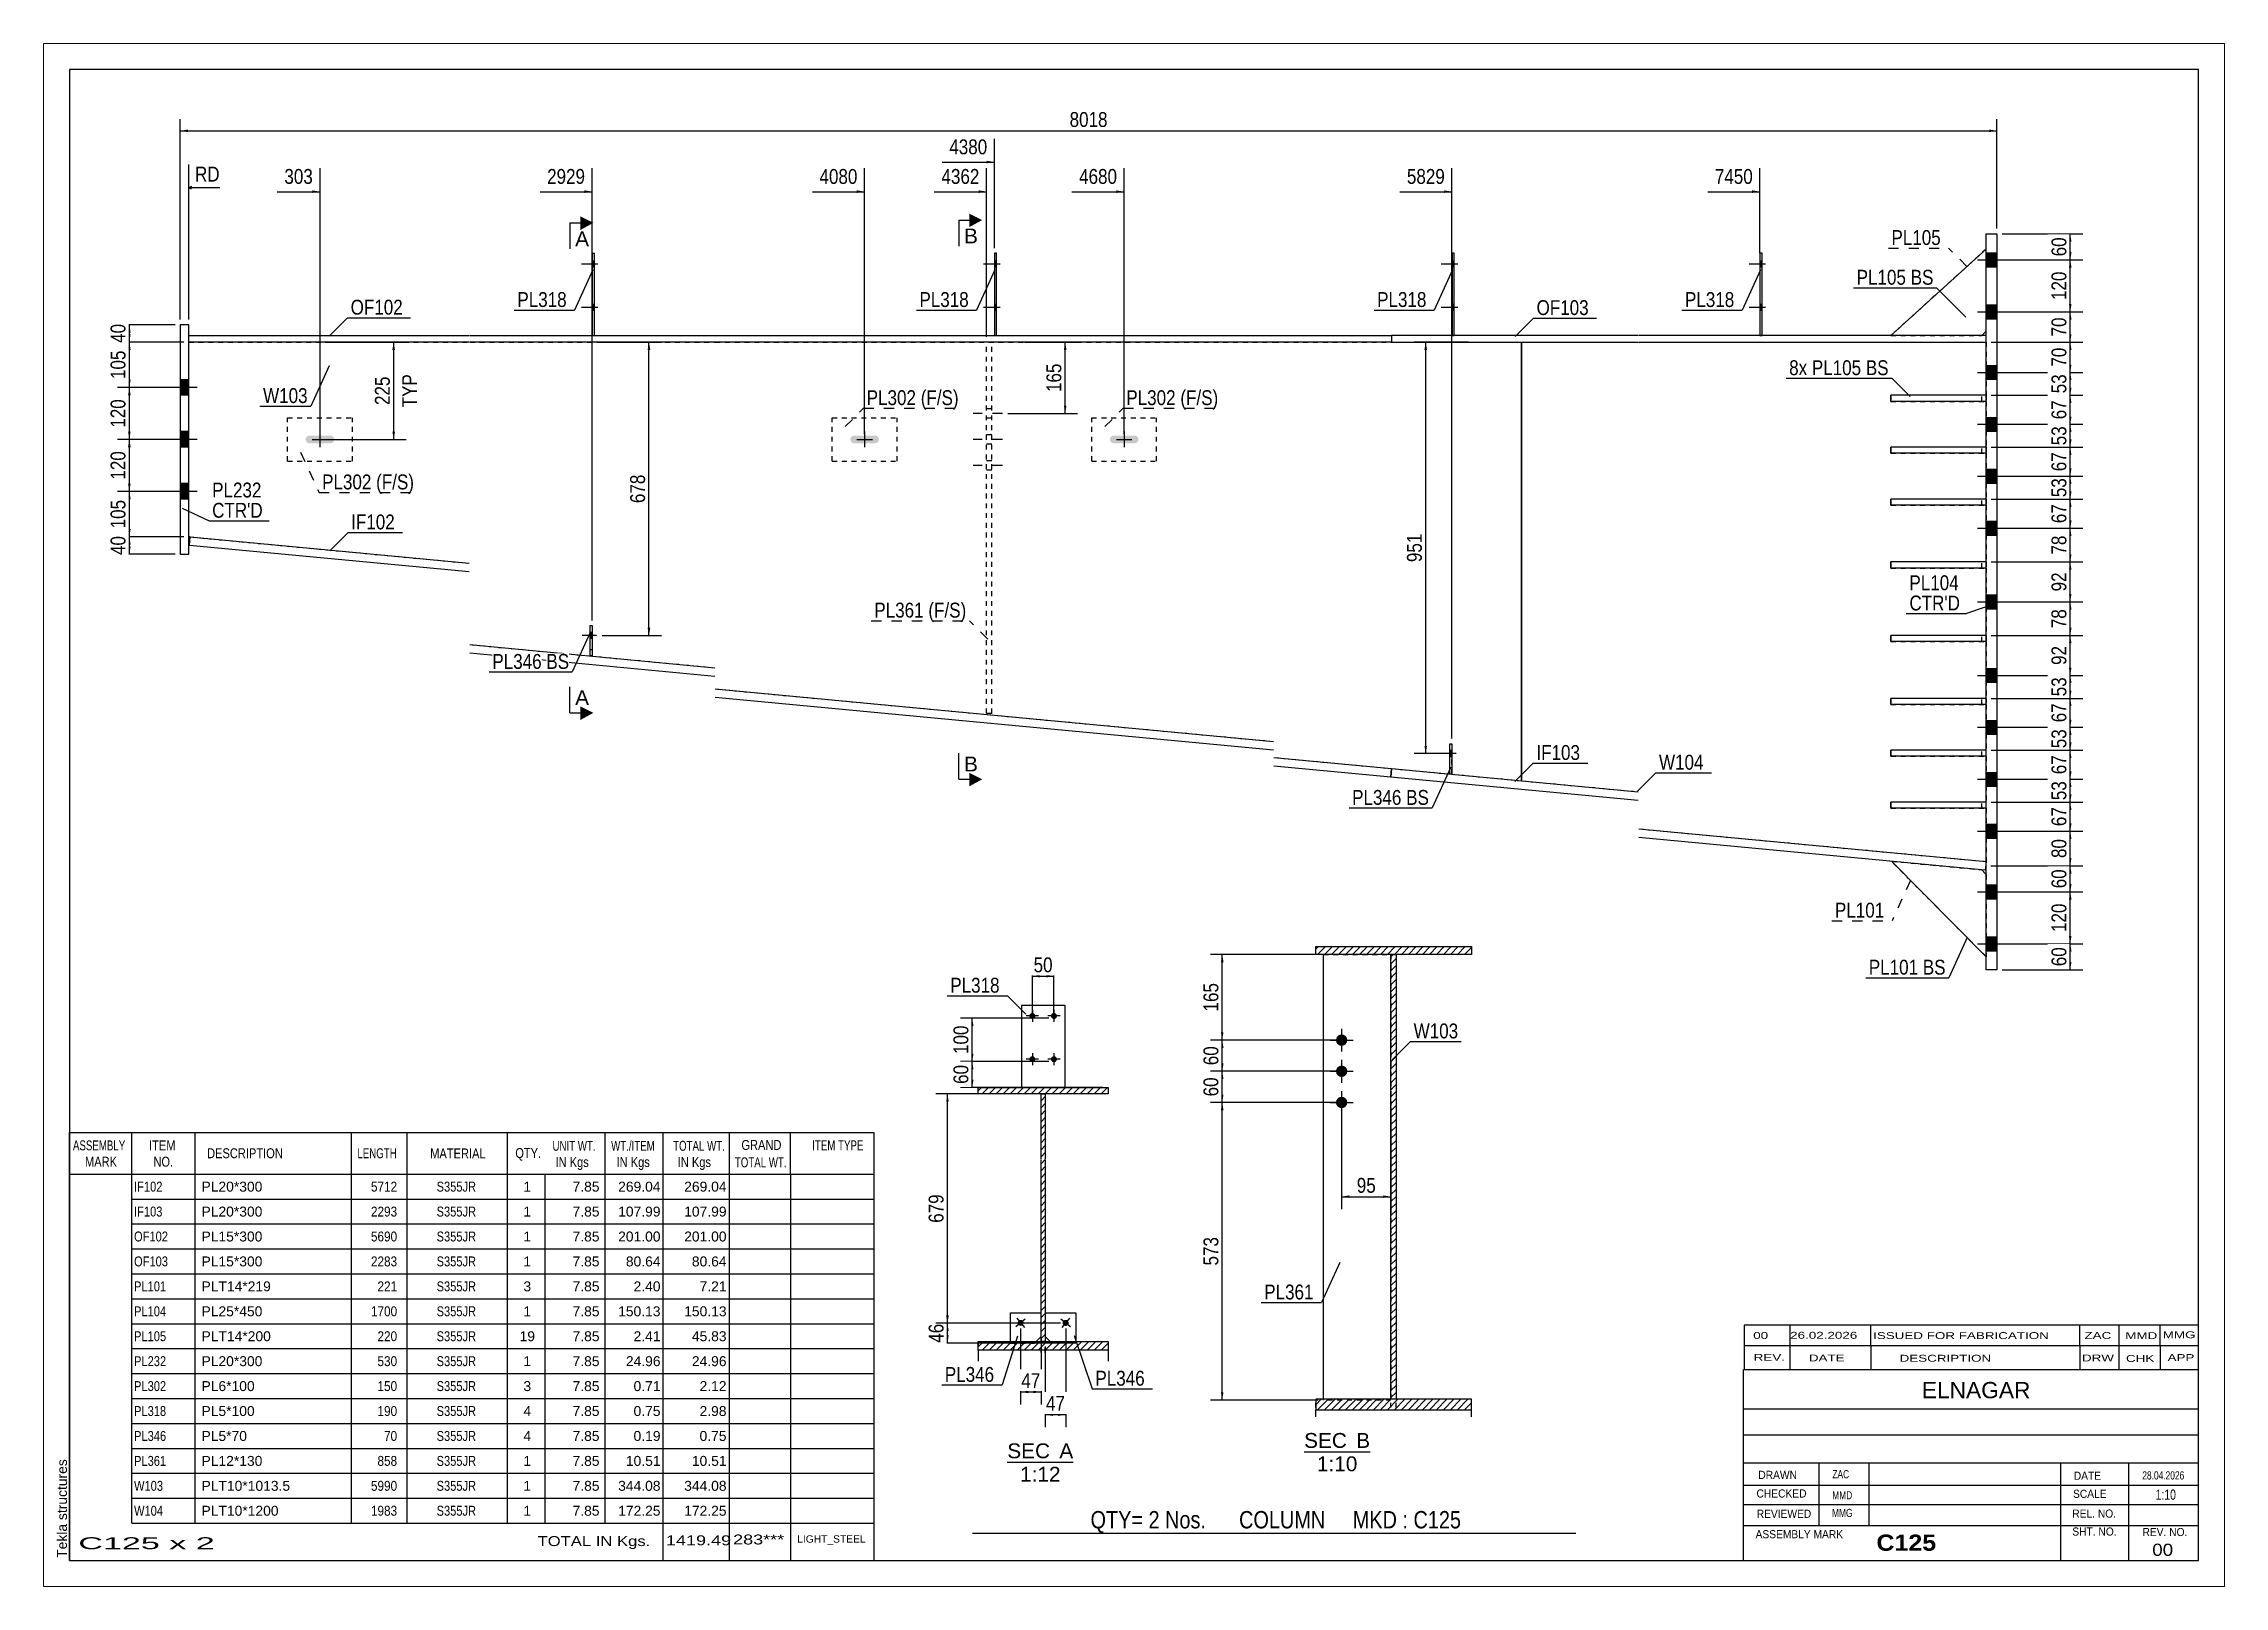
# Paper-space layout 'Layout1' of a CAD drawing. Header units: millimetres. Extents: x 0 to 420, y 0 to 297.
# The model-space entities are those that its viewports show. They can reach past a viewport. Long polylines and large blocks are cut down to what shows.
import ezdxf

# ---------------------------------------------------------------- set-up
doc = ezdxf.new("R2010")
doc.units = ezdxf.units.MM
doc.linetypes.add('DXK_LINE_DOT1', pattern=[1.8814, 0.9407, -0.9407])
doc.linetypes.add('DXK_LINE_DOT2', pattern=[3.9198, 1.9599, -1.9599])
doc.layers.add('Viewport layer', color=7, linetype='Continuous', plot=False)
doc.styles.add('Arial', font='ARIAL.TTF', dxfattribs={"height": 0.2})
doc.styles.add('Arial Bold', font='ARIALBD.TTF', dxfattribs={"height": 0.2})
doc.styles.add('Arial Narrow', font='ARIALN.TTF', dxfattribs={"height": 0.2})

# ---------------------------------------------------------------- blocks, each defined once
blk = doc.blocks.new('Unknown-622979639-1210')
at = {"color": 5, "linetype": 'Continuous'}
for p, q in [((137.44, 129.41), (-272.56, 129.41)), ((-272.56, 129.41), (-272.56, -157.59)), ((137.44, -157.59), (137.44, 129.41)), ((-272.56, -157.59), (137.44, -157.59))]:
    blk.add_line(p, q, dxfattribs=at)
at = {"color": 174, "linetype": 'Continuous', "style": 'Arial'}
blk.add_text('Tekla structures', height=1.9102, rotation=90, dxfattribs=at).set_placement((-273.06, -157.09))
blk = doc.blocks.new('Unknown-622979639-12 - 1256')
at = {"color": 1, "linetype": 'Continuous'}
blk.add_line((-91.96, -138.68), (-79.27, -138.68), dxfattribs=at)
at = {"color": 0, "linetype": 'Continuous'}
blk.add_wipeout([(-83.74, -137.93), (-83.74, -134.93), (-91.96, -134.93), (-91.96, -137.93)], dxfattribs=at)
blk.add_wipeout([(-79.27, -137.93), (-79.27, -134.93), (-81.94, -134.93), (-81.94, -137.93)], dxfattribs=at)
blk.add_wipeout([(-81.72, -142.43), (-81.72, -139.43), (-89.5, -139.43), (-89.5, -142.43)], dxfattribs=at)
at = {"color": 136, "linetype": 'Continuous', "style": 'Arial'}
for s, height, p in [('SEC', 2.865, (-91.96, -137.93)), ('A', 2.87, (-81.94, -137.93)), ('1:12', 2.865, (-89.5, -142.43))]:
    blk.add_text(s, height=height, dxfattribs=at).set_placement(p)
blk = doc.blocks.new('Unknown-622979639-13 - 2863')
at = {"color": 1, "linetype": 'Continuous'}
blk.add_line((-34.79, -136.68), (-22.1, -136.68), dxfattribs=at)
at = {"color": 0, "linetype": 'Continuous'}
blk.add_wipeout([(-26.56, -135.93), (-26.56, -132.93), (-34.79, -132.93), (-34.79, -135.93)], dxfattribs=at)
blk.add_wipeout([(-22.1, -135.93), (-22.1, -132.93), (-24.76, -132.93), (-24.76, -135.93)], dxfattribs=at)
blk.add_wipeout([(-24.55, -140.43), (-24.55, -137.43), (-32.33, -137.43), (-32.33, -140.43)], dxfattribs=at)
at = {"color": 136, "linetype": 'Continuous', "style": 'Arial'}
for s, height, p in [('SEC', 2.865, (-34.79, -135.93)), ('B', 2.87, (-24.76, -135.93)), ('1:10', 2.865, (-32.33, -140.43))]:
    blk.add_text(s, height=height, dxfattribs=at).set_placement(p)
blk = doc.blocks.new('Part-622979639-1772 - 1510')
at = {"color": 2, "linetype": 'Continuous'}
for p, q in [((53.41, 94.04), (52.99, 94.04)), ((52.99, 94.04), (52.99, 78.21)), ((53.41, 78.21), (53.41, 94.04))]:
    blk.add_line(p, q, dxfattribs=at)
at = {"color": 7, "linetype": 'DXK_LINE_DOT1'}
blk.add_line((52.99, 78.21), (53.41, 78.21), dxfattribs=at)
blk = doc.blocks.new('Part-622979639-1533 - 1510')
at = {"color": 7, "linetype": 'DXK_LINE_DOT1'}
for p, q in [((-230.58, 54.04), (-230.58, 62.37)), ((-230.58, 62.37), (-218.08, 62.37)), ((-218.08, 54.04), (-218.08, 62.37)), ((-230.58, 54.04), (-218.08, 54.04))]:
    blk.add_line(p, q, dxfattribs=at)
blk = doc.blocks.new('Part-622979639-1972 - 1510')
at = {"color": 2, "linetype": 'Continuous'}
for p, q in [((-249.58, 80.29), (-251.25, 80.29)), ((-251.25, 80.29), (-251.25, 36.12)), ((-249.58, 36.12), (-249.58, 80.29)), ((-251.25, 36.12), (-249.58, 36.12))]:
    blk.add_line(p, q, dxfattribs=at)
blk = doc.blocks.new('Bolt-622979639-1844 - 1510')
at = {"linetype": 'Continuous'}
blk.add_hatch(color=3, dxfattribs=at).paths.add_polyline_path([(-116.75, 57.92), (-116.7, 58.21), (-116.75, 58.5), (-116.92, 58.74), (-117.16, 58.9), (-117.45, 58.96), (-121.45, 58.96), (-121.73, 58.9), (-121.98, 58.74), (-122.14, 58.5), (-122.2, 58.21), (-122.14, 57.92), (-121.98, 57.68), (-121.73, 57.52), (-121.45, 57.46), (-117.45, 57.46), (-117.16, 57.52), (-116.92, 57.68)])
at = {"color": 3, "linetype": 'Continuous'}
for p, q in [((-119.45, 59.71), (-119.45, 56.71)), ((-120.95, 58.21), (-117.95, 58.21))]:
    blk.add_line(p, q, dxfattribs=at)
blk = doc.blocks.new('Part-622979639-1651 - 1510')
at = {"color": 7, "linetype": 'DXK_LINE_DOT1'}
for p, q in [((96.55, 46.71), (78.22, 46.71)), ((78.22, 46.71), (78.22, 45.54)), ((78.22, 45.54), (96.55, 45.54))]:
    blk.add_line(p, q, dxfattribs=at)
blk = doc.blocks.new('Part-622979639-1587 - 1510')
at = {"color": 7, "linetype": 'DXK_LINE_DOT1'}
for p, q in [((96.55, 94.87), (78.22, 78.21)), ((95.72, 78.21), (96.55, 79.04))]:
    blk.add_line(p, q, dxfattribs=at)
blk = doc.blocks.new('Part-622979639-1666 - 1510')
at = {"color": 2, "linetype": 'Continuous'}
for p, q in [((78.22, 19.29), (78.22, 20.46)), ((96.55, 20.46), (78.22, 20.46)), ((96.55, 19.29), (78.22, 19.29))]:
    blk.add_line(p, q, dxfattribs=at)
at = {"color": 7, "linetype": 'DXK_LINE_DOT1'}
for p, q in [((95.72, 19.29), (95.72, 20.46)), ((96.55, 20.46), (96.55, 19.29))]:
    blk.add_line(p, q, dxfattribs=at)
blk = doc.blocks.new('Part-622979639-1538 - 1510')
at = {"color": 7, "linetype": 'DXK_LINE_DOT1'}
for p, q in [((-125.7, 54.04), (-125.7, 62.37)), ((-125.7, 62.37), (-113.2, 62.37)), ((-113.2, 54.04), (-113.2, 62.37)), ((-125.7, 54.04), (-113.2, 54.04))]:
    blk.add_line(p, q, dxfattribs=at)
blk = doc.blocks.new('Part-622979639-1735 - 1510')
at = {"color": 2, "linetype": 'Continuous'}
for p, q in [((-172.32, 16.54), (-172.32, 22.37)), ((-172.32, 22.37), (-171.9, 22.37)), ((-171.9, 22.37), (-171.9, 16.54)), ((-171.9, 16.54), (-172.32, 16.54))]:
    blk.add_line(p, q, dxfattribs=at)
at = {"color": 7, "linetype": 'DXK_LINE_DOT1'}
blk.add_line((-172.32, 17.79), (-171.9, 17.79), dxfattribs=at)
blk = doc.blocks.new('Part-622979639-1671 - 1510')
at = {"color": 7, "linetype": 'DXK_LINE_DOT1'}
for p, q in [((96.55, 20.46), (78.22, 20.46)), ((78.22, 20.46), (78.22, 19.29)), ((78.22, 19.29), (96.55, 19.29))]:
    blk.add_line(p, q, dxfattribs=at)
blk = doc.blocks.new('Part-622979639-1543 - 1510')
at = {"color": 7, "linetype": 'DXK_LINE_DOT1'}
for p, q in [((-75.7, 54.04), (-75.7, 62.37)), ((-75.7, 62.37), (-63.2, 62.37)), ((-63.2, 54.04), (-63.2, 62.37)), ((-75.7, 54.04), (-63.2, 54.04))]:
    blk.add_line(p, q, dxfattribs=at)
blk = doc.blocks.new('Part-622979639-1757 - 1510')
at = {"color": 2, "linetype": 'Continuous'}
for p, q in [((-17.94, 78.21), (-17.94, 76.96)), ((29.56, 78.21), (-17.94, 78.21)), ((-17.94, 76.96), (29.56, 76.96)), ((96.55, 78.21), (29.66, 78.21)), ((29.66, 76.96), (96.55, 76.96))]:
    blk.add_line(p, q, dxfattribs=at)
at = {"color": 7, "linetype": 'DXK_LINE_DOT1'}
blk.add_line((96.55, 76.96), (96.55, 78.21), dxfattribs=at)
blk = doc.blocks.new('Part-622979639-1565 - 1510')
at = {"color": 2, "linetype": 'Continuous'}
for p, q in [((96.55, 94.87), (78.22, 78.21)), ((95.72, 78.21), (96.55, 79.04))]:
    blk.add_line(p, q, dxfattribs=at)
at = {"color": 7, "linetype": 'DXK_LINE_DOT1'}
for p, q in [((96.55, 79.04), (96.55, 94.87)), ((78.22, 78.21), (95.72, 78.21))]:
    blk.add_line(p, q, dxfattribs=at)
blk = doc.blocks.new('Part-622979639-1794 - 1510')
at = {"color": 7, "linetype": 'DXK_LINE_DOT1'}
for p, q in [((-249.58, 76.96), (-195.58, 76.96)), ((-249.58, 39.46), (-249.58, 76.96)), ((-195.48, 76.96), (-148.3, 76.96)), ((-148.2, 76.96), (-40.7, 76.96)), ((-40.6, 76.96), (7.06, 76.96)), ((-249.33, 39.43), (-195.58, 34.38)), ((-195.48, 18.71), (-148.3, 14.27)), ((-148.2, 10.18), (-40.7, 0.07)), ((-40.6, -3.02), (7.06, -7.5))]:
    blk.add_line(p, q, dxfattribs=at)
at = {"color": 2, "linetype": 'Continuous'}
for p, q in [((7.06, -7.5), (7.06, 76.96)), ((-249.33, 39.43), (-249.58, 39.46))]:
    blk.add_line(p, q, dxfattribs=at)
blk = doc.blocks.new('Part-622979639-1609 - 1510')
at = {"color": 2, "linetype": 'Continuous'}
for p, q in [((78.22, 65.54), (78.22, 66.71)), ((96.55, 66.71), (78.22, 66.71)), ((96.55, 65.54), (78.22, 65.54))]:
    blk.add_line(p, q, dxfattribs=at)
at = {"color": 7, "linetype": 'DXK_LINE_DOT1'}
for p, q in [((95.72, 65.54), (95.72, 66.71)), ((96.55, 66.71), (96.55, 65.54))]:
    blk.add_line(p, q, dxfattribs=at)
blk = doc.blocks.new('Part-622979639-1631 - 1510')
at = {"color": 7, "linetype": 'DXK_LINE_DOT1'}
for p, q in [((96.55, 66.71), (78.22, 66.71)), ((78.22, 66.71), (78.22, 65.54)), ((78.22, 65.54), (96.55, 65.54))]:
    blk.add_line(p, q, dxfattribs=at)
blk = doc.blocks.new('Part-622979639-1636 - 1510')
at = {"color": 2, "linetype": 'Continuous'}
for p, q in [((78.22, 55.54), (78.22, 56.71)), ((96.55, 56.71), (78.22, 56.71)), ((96.55, 55.54), (78.22, 55.54))]:
    blk.add_line(p, q, dxfattribs=at)
at = {"color": 7, "linetype": 'DXK_LINE_DOT1'}
for p, q in [((95.72, 55.54), (95.72, 56.71)), ((96.55, 56.71), (96.55, 55.54))]:
    blk.add_line(p, q, dxfattribs=at)
blk = doc.blocks.new('Part-622979639-1641 - 1510')
at = {"color": 7, "linetype": 'DXK_LINE_DOT1'}
for p, q in [((96.55, 56.71), (78.22, 56.71)), ((78.22, 56.71), (78.22, 55.54)), ((78.22, 55.54), (96.55, 55.54))]:
    blk.add_line(p, q, dxfattribs=at)
blk = doc.blocks.new('Bolt-622979639-1973 - 1510')
at = {"linetype": 'Continuous'}
for points in [[(-251.25, 69.71), (-251.25, 66.71), (-249.58, 66.71), (-249.58, 69.71)], [(-251.25, 69.71), (-251.25, 66.71), (-249.58, 66.71), (-249.58, 69.71)], [(-251.25, 59.71), (-251.25, 56.71), (-249.58, 56.71), (-249.58, 59.71)], [(-251.25, 59.71), (-251.25, 56.71), (-249.58, 56.71), (-249.58, 59.71)], [(-251.25, 49.71), (-251.25, 46.71), (-249.58, 46.71), (-249.58, 49.71)], [(-251.25, 49.71), (-251.25, 46.71), (-249.58, 46.71), (-249.58, 49.71)]]:
    blk.add_hatch(color=3, dxfattribs=at).paths.add_polyline_path(points)
at = {"color": 3, "linetype": 'Continuous'}
for p, q in [((-249.58, 69.71), (-251.25, 69.71)), ((-249.58, 69.71), (-251.25, 69.71)), ((-248, 68.21), (-251.25, 68.21)), ((-248, 68.21), (-251.25, 68.21)), ((-249.58, 66.71), (-251.25, 66.71)), ((-249.58, 66.71), (-251.25, 66.71)), ((-249.58, 59.71), (-251.25, 59.71)), ((-249.58, 59.71), (-251.25, 59.71)), ((-248, 58.21), (-251.25, 58.21)), ((-248, 58.21), (-251.25, 58.21)), ((-249.58, 56.71), (-251.25, 56.71)), ((-249.58, 56.71), (-251.25, 56.71)), ((-249.58, 49.71), (-251.25, 49.71)), ((-249.58, 49.71), (-251.25, 49.71)), ((-248, 48.21), (-251.25, 48.21)), ((-248, 48.21), (-251.25, 48.21)), ((-249.58, 46.71), (-251.25, 46.71)), ((-249.58, 46.71), (-251.25, 46.71))]:
    blk.add_line(p, q, dxfattribs=at)
blk = doc.blocks.new('Bolt-622979639-1845 - 1510')
at = {"linetype": 'Continuous'}
for points in [[(-171.46, 91.37), (-171.46, 92.54), (-171.88, 92.54), (-171.88, 91.37)], [(-171.46, 91.37), (-171.46, 92.54), (-171.88, 92.54), (-171.88, 91.37)], [(-171.46, 83.04), (-171.46, 84.21), (-171.88, 84.21), (-171.88, 83.04)], [(-171.46, 83.04), (-171.46, 84.21), (-171.88, 84.21), (-171.88, 83.04)]]:
    blk.add_hatch(color=3, dxfattribs=at).paths.add_polyline_path(points)
at = {"color": 3, "linetype": 'Continuous'}
for p, q in [((-171.46, 92.54), (-171.88, 92.54)), ((-171.46, 92.54), (-171.88, 92.54)), ((-170.8, 91.96), (-173.96, 91.96)), ((-170.8, 91.96), (-173.96, 91.96)), ((-171.46, 91.37), (-171.88, 91.37)), ((-171.46, 91.37), (-171.88, 91.37)), ((-171.46, 84.21), (-171.88, 84.21)), ((-171.46, 84.21), (-171.88, 84.21)), ((-170.8, 83.62), (-173.96, 83.62)), ((-170.8, 83.62), (-173.96, 83.62)), ((-171.46, 83.04), (-171.88, 83.04)), ((-171.46, 83.04), (-171.88, 83.04))]:
    blk.add_line(p, q, dxfattribs=at)
blk = doc.blocks.new('Part-622979639-1646 - 1510')
at = {"color": 2, "linetype": 'Continuous'}
for p, q in [((78.22, 45.54), (78.22, 46.71)), ((96.55, 46.71), (78.22, 46.71)), ((96.55, 45.54), (78.22, 45.54))]:
    blk.add_line(p, q, dxfattribs=at)
at = {"color": 7, "linetype": 'DXK_LINE_DOT1'}
for p, q in [((95.72, 45.54), (95.72, 46.71)), ((96.55, 46.71), (96.55, 45.54))]:
    blk.add_line(p, q, dxfattribs=at)
blk = doc.blocks.new('Part-622979639-1656 - 1510')
at = {"color": 2, "linetype": 'Continuous'}
for p, q in [((78.22, 33.46), (78.22, 34.62)), ((96.55, 34.62), (78.22, 34.62)), ((96.55, 33.46), (78.22, 33.46))]:
    blk.add_line(p, q, dxfattribs=at)
at = {"color": 7, "linetype": 'DXK_LINE_DOT1'}
for p, q in [((95.72, 33.46), (95.72, 34.62)), ((96.55, 34.62), (96.55, 33.46))]:
    blk.add_line(p, q, dxfattribs=at)
blk = doc.blocks.new('Bolt-622979639-1974 - 1510')
at = {"linetype": 'Continuous'}
blk.add_hatch(color=3, dxfattribs=at).paths.add_polyline_path([(-221.8, 57.68), (-221.64, 57.92), (-221.58, 58.21), (-221.64, 58.5), (-221.8, 58.74), (-222.05, 58.9), (-222.33, 58.96), (-226.33, 58.96), (-226.62, 58.9), (-226.86, 58.74), (-227.03, 58.5), (-227.08, 58.21), (-227.03, 57.92), (-226.86, 57.68), (-226.62, 57.52), (-226.33, 57.46), (-222.33, 57.46), (-222.05, 57.52)])
at = {"color": 3, "linetype": 'Continuous'}
for p, q in [((-224.33, 56.71), (-224.33, 59.71)), ((-225.83, 58.21), (-222.83, 58.21))]:
    blk.add_line(p, q, dxfattribs=at)
blk = doc.blocks.new('Bolt-622979639-1846 - 1510')
at = {"linetype": 'Continuous'}
for points in [[(-94.03, 91.37), (-94.03, 92.54), (-94.45, 92.54), (-94.45, 91.37)], [(-94.03, 91.37), (-94.03, 92.54), (-94.45, 92.54), (-94.45, 91.37)], [(-94.03, 83.04), (-94.03, 84.21), (-94.45, 84.21), (-94.45, 83.04)], [(-94.03, 83.04), (-94.03, 84.21), (-94.45, 84.21), (-94.45, 83.04)]]:
    blk.add_hatch(color=3, dxfattribs=at).paths.add_polyline_path(points)
at = {"color": 3, "linetype": 'Continuous'}
for p, q in [((-94.03, 92.54), (-94.45, 92.54)), ((-94.03, 92.54), (-94.45, 92.54)), ((-93.36, 91.96), (-96.53, 91.96)), ((-93.36, 91.96), (-96.53, 91.96)), ((-94.03, 91.37), (-94.45, 91.37)), ((-94.03, 91.37), (-94.45, 91.37)), ((-94.03, 84.21), (-94.45, 84.21)), ((-94.03, 84.21), (-94.45, 84.21)), ((-93.36, 83.62), (-96.53, 83.62)), ((-93.36, 83.62), (-96.53, 83.62)), ((-94.03, 83.04), (-94.45, 83.04)), ((-94.03, 83.04), (-94.45, 83.04))]:
    blk.add_line(p, q, dxfattribs=at)
blk = doc.blocks.new('Part-622979639-1661 - 1510')
at = {"color": 7, "linetype": 'DXK_LINE_DOT1'}
for p, q in [((96.55, 34.62), (78.22, 34.62)), ((78.22, 34.62), (78.22, 33.46)), ((78.22, 33.46), (96.55, 33.46))]:
    blk.add_line(p, q, dxfattribs=at)
blk = doc.blocks.new('Part-622979639-1676 - 1510')
at = {"color": 2, "linetype": 'Continuous'}
for p, q in [((78.22, 7.21), (78.22, 8.37)), ((96.55, 8.37), (78.22, 8.37)), ((96.55, 7.21), (78.22, 7.21))]:
    blk.add_line(p, q, dxfattribs=at)
at = {"color": 7, "linetype": 'DXK_LINE_DOT1'}
for p, q in [((95.72, 7.21), (95.72, 8.37)), ((96.55, 8.37), (96.55, 7.21))]:
    blk.add_line(p, q, dxfattribs=at)
blk = doc.blocks.new('Part-622979639-1681 - 1510')
at = {"color": 7, "linetype": 'DXK_LINE_DOT1'}
for p, q in [((96.55, 8.37), (78.22, 8.37)), ((78.22, 8.37), (78.22, 7.21)), ((78.22, 7.21), (96.55, 7.21))]:
    blk.add_line(p, q, dxfattribs=at)
blk = doc.blocks.new('Part-622979639-1686 - 1510')
at = {"color": 2, "linetype": 'Continuous'}
for p, q in [((78.22, -2.79), (78.22, -1.63)), ((96.55, -1.63), (78.22, -1.63)), ((96.55, -2.79), (78.22, -2.79))]:
    blk.add_line(p, q, dxfattribs=at)
at = {"color": 7, "linetype": 'DXK_LINE_DOT1'}
for p, q in [((95.72, -2.79), (95.72, -1.63)), ((96.55, -2.79), (96.55, -1.63))]:
    blk.add_line(p, q, dxfattribs=at)
blk = doc.blocks.new('Part-622979639-1691 - 1510')
at = {"color": 7, "linetype": 'DXK_LINE_DOT1'}
for p, q in [((96.55, -1.63), (78.22, -1.63)), ((78.22, -1.63), (78.22, -2.79)), ((78.22, -2.79), (96.55, -2.79))]:
    blk.add_line(p, q, dxfattribs=at)
blk = doc.blocks.new('Bolt-622979639-1839 - 1510')
at = {"linetype": 'Continuous'}
blk.add_hatch(color=3, dxfattribs=at).paths.add_polyline_path([(-6.32, -2.86), (-6.32, -1.7), (-6.73, -1.7), (-6.73, -2.86)])
at = {"color": 3, "linetype": 'Continuous'}
for p, q in [((-5.52, -2.28), (-8.27, -2.28)), ((-6.32, -1.7), (-6.73, -1.7)), ((-6.32, -2.86), (-6.73, -2.86))]:
    blk.add_line(p, q, dxfattribs=at)
blk = doc.blocks.new('Bolt-622979639-1841 - 1510')
at = {"linetype": 'Continuous'}
blk.add_hatch(color=3, dxfattribs=at).paths.add_polyline_path([(-171.9, 19.87), (-171.9, 21.04), (-172.32, 21.04), (-172.32, 19.87)])
at = {"color": 3, "linetype": 'Continuous'}
for p, q in [((-171.9, 21.04), (-172.32, 21.04)), ((-171.11, 20.45), (-173.86, 20.45)), ((-171.9, 19.87), (-172.32, 19.87))]:
    blk.add_line(p, q, dxfattribs=at)
blk = doc.blocks.new('Part-622979639-1706 - 1510')
at = {"color": 7, "linetype": 'DXK_LINE_DOT1'}
for p, q in [((96.55, -11.63), (78.22, -11.63)), ((78.22, -11.63), (78.22, -12.79)), ((95.72, -12.79), (95.72, -11.63)), ((96.55, -12.79), (96.55, -11.63)), ((78.22, -12.79), (96.55, -12.79))]:
    blk.add_line(p, q, dxfattribs=at)
blk = doc.blocks.new('Part-622979639-1711 - 1510')
at = {"color": 2, "linetype": 'Continuous'}
for p, q in [((78.22, -12.79), (78.22, -11.63)), ((96.55, -11.63), (78.22, -11.63)), ((96.55, -12.79), (78.22, -12.79))]:
    blk.add_line(p, q, dxfattribs=at)
blk = doc.blocks.new('Bolt-622979639-1712 - 1510')
at = {"linetype": 'Continuous'}
for points in [[(-5.88, 91.37), (-5.88, 92.54), (-6.3, 92.54), (-6.3, 91.37)], [(-5.88, 91.37), (-5.88, 92.54), (-6.3, 92.54), (-6.3, 91.37)], [(-5.88, 83.04), (-5.88, 84.21), (-6.3, 84.21), (-6.3, 83.04)], [(-5.88, 83.04), (-5.88, 84.21), (-6.3, 84.21), (-6.3, 83.04)]]:
    blk.add_hatch(color=3, dxfattribs=at).paths.add_polyline_path(points)
at = {"color": 3, "linetype": 'Continuous'}
for p, q in [((-5.88, 92.54), (-6.3, 92.54)), ((-5.88, 92.54), (-6.3, 92.54)), ((-5.21, 91.96), (-8.38, 91.96)), ((-5.21, 91.96), (-8.38, 91.96)), ((-5.88, 91.37), (-6.3, 91.37)), ((-5.88, 91.37), (-6.3, 91.37)), ((-5.88, 84.21), (-6.3, 84.21)), ((-5.88, 84.21), (-6.3, 84.21)), ((-5.21, 83.62), (-8.38, 83.62)), ((-5.21, 83.62), (-8.38, 83.62)), ((-5.88, 83.04), (-6.3, 83.04)), ((-5.88, 83.04), (-6.3, 83.04))]:
    blk.add_line(p, q, dxfattribs=at)
blk = doc.blocks.new('Bolt-622979639-1713 - 1510')
at = {"linetype": 'Continuous'}
for points in [[(53.41, 91.37), (53.41, 92.54), (52.99, 92.54), (52.99, 91.37)], [(53.41, 91.37), (53.41, 92.54), (52.99, 92.54), (52.99, 91.37)], [(53.41, 83.04), (53.41, 84.21), (52.99, 84.21), (52.99, 83.04)], [(53.41, 83.04), (53.41, 84.21), (52.99, 84.21), (52.99, 83.04)]]:
    blk.add_hatch(color=3, dxfattribs=at).paths.add_polyline_path(points)
at = {"color": 3, "linetype": 'Continuous'}
for p, q in [((53.41, 92.54), (52.99, 92.54)), ((53.41, 92.54), (52.99, 92.54)), ((54.08, 91.96), (50.91, 91.96)), ((54.08, 91.96), (50.91, 91.96)), ((53.41, 91.37), (52.99, 91.37)), ((53.41, 91.37), (52.99, 91.37)), ((53.41, 84.21), (52.99, 84.21)), ((53.41, 84.21), (52.99, 84.21)), ((54.08, 83.62), (50.91, 83.62)), ((54.08, 83.62), (50.91, 83.62)), ((53.41, 83.04), (52.99, 83.04)), ((53.41, 83.04), (52.99, 83.04))]:
    blk.add_line(p, q, dxfattribs=at)
blk = doc.blocks.new('Part-622979639-1762 - 1510')
at = {"color": 2, "linetype": 'Continuous'}
for p, q in [((-94.03, 94.04), (-94.45, 94.04)), ((-94.45, 94.04), (-94.45, 78.21)), ((-94.03, 78.21), (-94.03, 94.04))]:
    blk.add_line(p, q, dxfattribs=at)
at = {"color": 7, "linetype": 'DXK_LINE_DOT1'}
blk.add_line((-94.45, 78.21), (-94.03, 78.21), dxfattribs=at)
blk = doc.blocks.new('Part-622979639-1767 - 1510')
at = {"color": 2, "linetype": 'Continuous'}
for p, q in [((-5.88, 94.04), (-6.3, 94.04)), ((-6.3, 94.04), (-6.3, 78.21)), ((-5.88, 78.21), (-5.88, 94.04))]:
    blk.add_line(p, q, dxfattribs=at)
at = {"color": 7, "linetype": 'DXK_LINE_DOT1'}
blk.add_line((-6.3, 78.21), (-5.88, 78.21), dxfattribs=at)
blk = doc.blocks.new('Part-622979639-1816 - 1510')
at = {"color": 2, "linetype": 'Continuous'}
for p, q in [((-18.1, -6.81), (-17.94, -5.15)), ((29.56, -11.29), (-18.1, -6.81)), ((-17.94, -5.15), (29.56, -9.62)), ((29.66, -16.75), (96.55, -23.04)), ((96.4, -24.7), (29.66, -18.42)), ((96.55, -23.04), (96.4, -24.7))]:
    blk.add_line(p, q, dxfattribs=at)
blk = doc.blocks.new('Bolt-622979639-1778 - 1510')
at = {"linetype": 'Continuous'}
for points in [[(96.55, 94.12), (96.55, 91.46), (98.64, 91.46), (98.64, 94.12)], [(96.55, 94.12), (96.55, 91.46), (98.64, 91.46), (98.64, 94.12)], [(96.55, 94.12), (96.55, 91.46), (98.64, 91.46), (98.64, 94.12)], [(96.55, 94.12), (96.55, 91.46), (98.64, 91.46), (98.64, 94.12)], [(96.55, 84.12), (96.55, 81.46), (98.64, 81.46), (98.64, 84.12)], [(96.55, 84.12), (96.55, 81.46), (98.64, 81.46), (98.64, 84.12)], [(96.55, 84.12), (96.55, 81.46), (98.64, 81.46), (98.64, 84.12)], [(96.55, 84.12), (96.55, 81.46), (98.64, 81.46), (98.64, 84.12)], [(96.55, 72.46), (96.55, 69.79), (98.64, 69.79), (98.64, 72.46)], [(96.55, 72.46), (96.55, 69.79), (98.64, 69.79), (98.64, 72.46)], [(96.55, 72.46), (96.55, 69.79), (98.64, 69.79), (98.64, 72.46)], [(96.55, 72.46), (96.55, 69.79), (98.64, 69.79), (98.64, 72.46)], [(96.55, 62.46), (96.55, 59.79), (98.64, 59.79), (98.64, 62.46)], [(96.55, 62.46), (96.55, 59.79), (98.64, 59.79), (98.64, 62.46)], [(96.55, 62.46), (96.55, 59.79), (98.64, 59.79), (98.64, 62.46)], [(96.55, 62.46), (96.55, 59.79), (98.64, 59.79), (98.64, 62.46)], [(96.55, 52.46), (96.55, 49.79), (98.64, 49.79), (98.64, 52.46)], [(96.55, 52.46), (96.55, 49.79), (98.64, 49.79), (98.64, 52.46)], [(96.55, 52.46), (96.55, 49.79), (98.64, 49.79), (98.64, 52.46)], [(96.55, 52.46), (96.55, 49.79), (98.64, 49.79), (98.64, 52.46)], [(96.55, 42.46), (96.55, 39.79), (98.64, 39.79), (98.64, 42.46)], [(96.55, 42.46), (96.55, 39.79), (98.64, 39.79), (98.64, 42.46)], [(96.55, 42.46), (96.55, 39.79), (98.64, 39.79), (98.64, 42.46)], [(96.55, 42.46), (96.55, 39.79), (98.64, 39.79), (98.64, 42.46)], [(96.55, 28.29), (96.55, 25.62), (98.64, 25.62), (98.64, 28.29)], [(96.55, 28.29), (96.55, 25.62), (98.64, 25.62), (98.64, 28.29)], [(96.55, 28.29), (96.55, 25.62), (98.64, 25.62), (98.64, 28.29)], [(96.55, 28.29), (96.55, 25.62), (98.64, 25.62), (98.64, 28.29)], [(96.55, 14.12), (96.55, 11.46), (98.64, 11.46), (98.64, 14.12)], [(96.55, 14.12), (96.55, 11.46), (98.64, 11.46), (98.64, 14.12)], [(96.55, 14.12), (96.55, 11.46), (98.64, 11.46), (98.64, 14.12)], [(96.55, 14.12), (96.55, 11.46), (98.64, 11.46), (98.64, 14.12)], [(96.55, 4.12), (96.55, 1.46), (98.64, 1.46), (98.64, 4.12)], [(96.55, 4.12), (96.55, 1.46), (98.64, 1.46), (98.64, 4.12)], [(96.55, 4.12), (96.55, 1.46), (98.64, 1.46), (98.64, 4.12)], [(96.55, 4.12), (96.55, 1.46), (98.64, 1.46), (98.64, 4.12)], [(96.55, -5.88), (96.55, -8.54), (98.64, -8.54), (98.64, -5.88)], [(96.55, -5.88), (96.55, -8.54), (98.64, -8.54), (98.64, -5.88)], [(96.55, -5.88), (96.55, -8.54), (98.64, -8.54), (98.64, -5.88)], [(96.55, -5.88), (96.55, -8.54), (98.64, -8.54), (98.64, -5.88)], [(96.55, -15.88), (96.55, -18.54), (98.64, -18.54), (98.64, -15.88)], [(96.55, -15.88), (96.55, -18.54), (98.64, -18.54), (98.64, -15.88)], [(96.55, -15.88), (96.55, -18.54), (98.64, -18.54), (98.64, -15.88)], [(96.55, -15.88), (96.55, -18.54), (98.64, -18.54), (98.64, -15.88)], [(96.55, -27.54), (96.55, -30.21), (98.64, -30.21), (98.64, -27.54)], [(96.55, -27.54), (96.55, -30.21), (98.64, -30.21), (98.64, -27.54)], [(96.55, -27.54), (96.55, -30.21), (98.64, -30.21), (98.64, -27.54)], [(96.55, -27.54), (96.55, -30.21), (98.64, -30.21), (98.64, -27.54)], [(96.55, -37.54), (96.55, -40.21), (98.64, -40.21), (98.64, -37.54)], [(96.55, -37.54), (96.55, -40.21), (98.64, -40.21), (98.64, -37.54)], [(96.55, -37.54), (96.55, -40.21), (98.64, -40.21), (98.64, -37.54)], [(96.55, -37.54), (96.55, -40.21), (98.64, -40.21), (98.64, -37.54)]]:
    blk.add_hatch(color=3, dxfattribs=at).paths.add_polyline_path(points)
at = {"color": 3, "linetype": 'Continuous'}
for p, q in [((94.91, 92.79), (104.89, 92.79)), ((94.91, 92.79), (104.89, 92.79)), ((94.91, 92.79), (104.89, 92.79)), ((94.91, 92.79), (104.89, 92.79)), ((96.55, 94.12), (98.64, 94.12)), ((96.55, 94.12), (98.64, 94.12)), ((96.55, 94.12), (98.64, 94.12)), ((96.55, 94.12), (98.64, 94.12)), ((96.55, 91.46), (98.64, 91.46)), ((96.55, 91.46), (98.64, 91.46)), ((96.55, 91.46), (98.64, 91.46)), ((96.55, 91.46), (98.64, 91.46)), ((96.55, 84.12), (98.64, 84.12)), ((96.55, 84.12), (98.64, 84.12)), ((96.55, 84.12), (98.64, 84.12)), ((96.55, 84.12), (98.64, 84.12)), ((94.91, 82.79), (104.89, 82.79)), ((94.91, 82.79), (104.89, 82.79)), ((94.91, 82.79), (104.89, 82.79)), ((94.91, 82.79), (104.89, 82.79)), ((96.55, 81.46), (98.64, 81.46)), ((96.55, 81.46), (98.64, 81.46)), ((96.55, 81.46), (98.64, 81.46)), ((96.55, 81.46), (98.64, 81.46)), ((96.55, 72.46), (98.64, 72.46)), ((96.55, 72.46), (98.64, 72.46)), ((96.55, 72.46), (98.64, 72.46)), ((96.55, 72.46), (98.64, 72.46)), ((94.91, 71.12), (104.89, 71.12)), ((94.91, 71.12), (104.89, 71.12)), ((94.91, 71.12), (104.89, 71.12)), ((94.91, 71.12), (104.89, 71.12)), ((96.55, 69.79), (98.64, 69.79)), ((96.55, 69.79), (98.64, 69.79)), ((96.55, 69.79), (98.64, 69.79)), ((96.55, 69.79), (98.64, 69.79)), ((94.91, 61.12), (104.89, 61.12)), ((94.91, 61.12), (104.89, 61.12)), ((94.91, 61.12), (104.89, 61.12)), ((94.91, 61.12), (104.89, 61.12)), ((96.55, 62.46), (98.64, 62.46)), ((96.55, 62.46), (98.64, 62.46)), ((96.55, 62.46), (98.64, 62.46)), ((96.55, 62.46), (98.64, 62.46)), ((96.55, 59.79), (98.64, 59.79)), ((96.55, 59.79), (98.64, 59.79)), ((96.55, 59.79), (98.64, 59.79)), ((96.55, 59.79), (98.64, 59.79)), ((94.91, 51.12), (104.89, 51.12)), ((94.91, 51.12), (104.89, 51.12)), ((94.91, 51.12), (104.89, 51.12)), ((94.91, 51.12), (104.89, 51.12)), ((96.55, 52.46), (98.64, 52.46)), ((96.55, 52.46), (98.64, 52.46)), ((96.55, 52.46), (98.64, 52.46)), ((96.55, 52.46), (98.64, 52.46)), ((96.55, 49.79), (98.64, 49.79)), ((96.55, 49.79), (98.64, 49.79)), ((96.55, 49.79), (98.64, 49.79)), ((96.55, 49.79), (98.64, 49.79)), ((96.55, 42.46), (98.64, 42.46)), ((96.55, 42.46), (98.64, 42.46)), ((96.55, 42.46), (98.64, 42.46)), ((96.55, 42.46), (98.64, 42.46)), ((94.91, 41.12), (104.89, 41.12)), ((94.91, 41.12), (104.89, 41.12)), ((94.91, 41.12), (104.89, 41.12)), ((94.91, 41.12), (104.89, 41.12)), ((96.55, 39.79), (98.64, 39.79)), ((96.55, 39.79), (98.64, 39.79)), ((96.55, 39.79), (98.64, 39.79)), ((96.55, 39.79), (98.64, 39.79)), ((94.91, 26.96), (104.89, 26.96)), ((94.91, 26.96), (104.89, 26.96)), ((94.91, 26.96), (104.89, 26.96)), ((94.91, 26.96), (104.89, 26.96)), ((96.55, 28.29), (98.64, 28.29)), ((96.55, 28.29), (98.64, 28.29)), ((96.55, 28.29), (98.64, 28.29)), ((96.55, 28.29), (98.64, 28.29)), ((96.55, 25.62), (98.64, 25.62)), ((96.55, 25.62), (98.64, 25.62)), ((96.55, 25.62), (98.64, 25.62)), ((96.55, 25.62), (98.64, 25.62)), ((94.91, 12.79), (104.89, 12.79)), ((94.91, 12.79), (104.89, 12.79)), ((94.91, 12.79), (104.89, 12.79)), ((94.91, 12.79), (104.89, 12.79)), ((96.55, 14.12), (98.64, 14.12)), ((96.55, 14.12), (98.64, 14.12)), ((96.55, 14.12), (98.64, 14.12)), ((96.55, 14.12), (98.64, 14.12)), ((96.55, 11.46), (98.64, 11.46)), ((96.55, 11.46), (98.64, 11.46)), ((96.55, 11.46), (98.64, 11.46)), ((96.55, 11.46), (98.64, 11.46)), ((94.91, 2.79), (104.89, 2.79)), ((94.91, 2.79), (104.89, 2.79)), ((94.91, 2.79), (104.89, 2.79)), ((94.91, 2.79), (104.89, 2.79)), ((96.55, 4.12), (98.64, 4.12)), ((96.55, 4.12), (98.64, 4.12)), ((96.55, 4.12), (98.64, 4.12)), ((96.55, 4.12), (98.64, 4.12)), ((96.55, 1.46), (98.64, 1.46)), ((96.55, 1.46), (98.64, 1.46)), ((96.55, 1.46), (98.64, 1.46)), ((96.55, 1.46), (98.64, 1.46)), ((94.91, -7.21), (104.89, -7.21)), ((94.91, -7.21), (104.89, -7.21)), ((94.91, -7.21), (104.89, -7.21)), ((94.91, -7.21), (104.89, -7.21)), ((96.55, -5.88), (98.64, -5.88)), ((96.55, -5.88), (98.64, -5.88)), ((96.55, -5.88), (98.64, -5.88)), ((96.55, -5.88), (98.64, -5.88)), ((96.55, -8.54), (98.64, -8.54)), ((96.55, -8.54), (98.64, -8.54)), ((96.55, -8.54), (98.64, -8.54)), ((96.55, -8.54), (98.64, -8.54)), ((96.55, -15.88), (98.64, -15.88)), ((96.55, -15.88), (98.64, -15.88)), ((96.55, -15.88), (98.64, -15.88)), ((96.55, -15.88), (98.64, -15.88)), ((94.91, -17.21), (104.89, -17.21)), ((94.91, -17.21), (104.89, -17.21)), ((94.91, -17.21), (104.89, -17.21)), ((94.91, -17.21), (104.89, -17.21)), ((96.55, -18.54), (98.64, -18.54)), ((96.55, -18.54), (98.64, -18.54)), ((96.55, -18.54), (98.64, -18.54)), ((96.55, -18.54), (98.64, -18.54)), ((94.91, -28.88), (104.89, -28.88)), ((94.91, -28.88), (104.89, -28.88)), ((94.91, -28.88), (104.89, -28.88)), ((94.91, -28.88), (104.89, -28.88)), ((96.55, -27.54), (98.64, -27.54)), ((96.55, -27.54), (98.64, -27.54)), ((96.55, -27.54), (98.64, -27.54)), ((96.55, -27.54), (98.64, -27.54)), ((96.55, -30.21), (98.64, -30.21)), ((96.55, -30.21), (98.64, -30.21)), ((96.55, -30.21), (98.64, -30.21)), ((96.55, -30.21), (98.64, -30.21)), ((96.55, -37.54), (98.64, -37.54)), ((96.55, -37.54), (98.64, -37.54)), ((96.55, -37.54), (98.64, -37.54)), ((96.55, -37.54), (98.64, -37.54)), ((94.91, -38.88), (104.89, -38.88)), ((94.91, -38.88), (104.89, -38.88)), ((94.91, -38.88), (104.89, -38.88)), ((94.91, -38.88), (104.89, -38.88)), ((96.55, -40.21), (98.64, -40.21)), ((96.55, -40.21), (98.64, -40.21)), ((96.55, -40.21), (98.64, -40.21)), ((96.55, -40.21), (98.64, -40.21))]:
    blk.add_line(p, q, dxfattribs=at)
blk = doc.blocks.new('Part-622979639-1838 - 1510')
at = {"color": 2, "linetype": 'Continuous'}
for p, q in [((-249.49, 37.78), (-249.33, 39.43)), ((-249.33, 39.43), (-195.58, 34.38)), ((-195.58, 32.7), (-249.49, 37.78)), ((-195.48, 18.71), (-148.3, 14.27)), ((-148.3, 12.6), (-195.48, 17.04)), ((-148.2, 10.18), (-40.7, 0.07)), ((-40.7, -1.61), (-148.2, 8.51)), ((-40.6, -3.02), (-17.94, -5.15)), ((-18.1, -6.81), (-40.6, -4.69)), ((-17.94, -5.15), (-18.1, -6.81))]:
    blk.add_line(p, q, dxfattribs=at)
blk = doc.blocks.new('Bolt-622979639-1840 - 1510')
at = {"color": 3, "linetype": 'DXK_LINE_DOT2'}
for p, q in [((-5.52, -2.28), (-8.27, -2.28)), ((-6.32, -1.7), (-6.73, -1.7)), ((-6.32, -2.86), (-6.73, -2.86))]:
    blk.add_line(p, q, dxfattribs=at)
blk = doc.blocks.new('Bolt-622979639-1842 - 1510')
at = {"color": 3, "linetype": 'DXK_LINE_DOT2'}
for p, q in [((-171.9, 21.04), (-172.32, 21.04)), ((-171.11, 20.45), (-173.86, 20.45)), ((-171.9, 19.87), (-172.32, 19.87))]:
    blk.add_line(p, q, dxfattribs=at)
blk = doc.blocks.new('Bolt-622979639-1843 - 1510')
at = {"linetype": 'Continuous'}
blk.add_hatch(color=3, dxfattribs=at).paths.add_polyline_path([(-66.75, 57.92), (-66.7, 58.21), (-66.75, 58.5), (-66.92, 58.74), (-67.16, 58.9), (-67.45, 58.96), (-71.45, 58.96), (-71.73, 58.9), (-71.98, 58.74), (-72.14, 58.5), (-72.2, 58.21), (-72.14, 57.92), (-71.98, 57.68), (-71.73, 57.52), (-71.45, 57.46), (-67.45, 57.46), (-67.16, 57.52), (-66.92, 57.68)])
at = {"color": 3, "linetype": 'Continuous'}
for p, q in [((-69.45, 59.71), (-69.45, 56.71)), ((-70.95, 58.21), (-67.95, 58.21))]:
    blk.add_line(p, q, dxfattribs=at)
blk = doc.blocks.new('Part-622979639-1921 - 1510')
at = {"color": 2, "linetype": 'Continuous'}
for p, q in [((96.55, 97.79), (98.64, 97.79)), ((96.55, -43.88), (96.55, 97.79)), ((98.64, 97.79), (98.64, -43.88)), ((98.64, -43.88), (96.55, -43.88))]:
    blk.add_line(p, q, dxfattribs=at)
blk = doc.blocks.new('Part-622979639-1943 - 1510')
at = {"color": 7, "linetype": 'DXK_LINE_DOT1'}
for p, q in [((96.55, -41.38), (78.3, -23)), ((78.3, -23), (95.72, -24.64)), ((95.72, -24.64), (96.55, -25.55)), ((96.55, -25.55), (96.55, -41.38))]:
    blk.add_line(p, q, dxfattribs=at)
blk = doc.blocks.new('Part-622979639-1979 - 1510')
at = {"color": 2, "linetype": 'Continuous'}
for p, q in [((-171.88, 78.21), (-171.88, 94.04)), ((-171.88, 94.04), (-171.46, 94.04)), ((-171.46, 78.21), (-171.46, 94.04))]:
    blk.add_line(p, q, dxfattribs=at)
at = {"color": 7, "linetype": 'DXK_LINE_DOT1'}
blk.add_line((-171.88, 78.21), (-171.46, 78.21), dxfattribs=at)
blk = doc.blocks.new('Bolt-622979639-1980 - 1510')
at = {"color": 3, "linetype": 'DXK_LINE_DOT2'}
for p, q in [((-92.87, 63.21), (-98.54, 63.21)), ((-94.95, 64.12), (-95.95, 64.12)), ((-94.95, 62.29), (-95.95, 62.29)), ((-94.95, 59.12), (-95.95, 59.12)), ((-92.87, 58.21), (-98.54, 58.21)), ((-94.95, 57.29), (-95.95, 57.29)), ((-92.87, 53.21), (-98.54, 53.21)), ((-94.95, 54.12), (-95.95, 54.12)), ((-94.95, 52.29), (-95.95, 52.29))]:
    blk.add_line(p, q, dxfattribs=at)
blk = doc.blocks.new('Part-622979639-2002 - 1510')
at = {"color": 7, "linetype": 'DXK_LINE_DOT1'}
for p, q in [((-172.32, 16.54), (-172.32, 22.37)), ((-172.32, 22.37), (-171.9, 22.37)), ((-171.9, 22.37), (-171.9, 16.54)), ((-171.9, 16.54), (-172.32, 16.54))]:
    blk.add_line(p, q, dxfattribs=at)
blk = doc.blocks.new('Part-622979639-2007 - 1510')
at = {"color": 7, "linetype": 'DXK_LINE_DOT1'}
for p, q in [((-6.73, -6.2), (-6.73, -0.36)), ((-6.73, -0.36), (-6.32, -0.36)), ((-6.32, -6.2), (-6.32, -0.36)), ((-6.73, -4.95), (-6.32, -4.95)), ((-6.32, -6.2), (-6.73, -6.2))]:
    blk.add_line(p, q, dxfattribs=at)
blk = doc.blocks.new('Part-622979639-2012 - 1510')
at = {"color": 2, "linetype": 'Continuous'}
for p, q in [((-6.73, -6.2), (-6.73, -0.36)), ((-6.73, -0.36), (-6.32, -0.36)), ((-6.32, -0.36), (-6.32, -6.2)), ((-6.32, -6.2), (-6.73, -6.2))]:
    blk.add_line(p, q, dxfattribs=at)
blk = doc.blocks.new('Part-622979639-2034 - 1510')
at = {"color": 2, "linetype": 'Continuous'}
for p, q in [((-249.58, 76.96), (-249.58, 78.21)), ((-249.58, 78.21), (-195.58, 78.21)), ((-195.58, 76.96), (-249.58, 76.96)), ((-195.48, 78.21), (-148.3, 78.21)), ((-148.3, 76.96), (-195.48, 76.96)), ((-148.2, 78.21), (-40.7, 78.21)), ((-40.7, 76.96), (-148.2, 76.96)), ((-40.6, 78.21), (-17.94, 78.21)), ((-17.94, 76.96), (-40.6, 76.96)), ((-17.94, 78.21), (-17.94, 76.96))]:
    blk.add_line(p, q, dxfattribs=at)
blk = doc.blocks.new('Part-622979639-2056 - 1510')
at = {"color": 2, "linetype": 'Continuous'}
blk.add_line((7.06, 76.96), (7.06, -7.5), dxfattribs=at)
at = {"color": 7, "linetype": 'DXK_LINE_DOT1'}
for p, q in [((7.06, 76.96), (29.56, 76.96)), ((29.66, 76.96), (96.55, 76.96)), ((96.55, 76.96), (96.55, 66.71)), ((96.55, 65.54), (96.55, 56.71)), ((96.55, 55.54), (96.55, 46.71)), ((96.55, 45.54), (96.55, 34.62)), ((96.55, 33.46), (96.55, 20.46)), ((96.55, 19.29), (96.55, 8.37)), ((96.55, 7.21), (96.55, -1.63)), ((96.55, -2.79), (96.55, -11.63)), ((7.06, -7.5), (29.56, -9.62)), ((29.66, -16.75), (96.55, -23.04)), ((96.55, -12.79), (96.55, -23.04))]:
    blk.add_line(p, q, dxfattribs=at)
blk = doc.blocks.new('Part-622979639-2078 - 1510')
at = {"color": 7, "linetype": 'DXK_LINE_DOT1'}
for p, q in [((-95.95, 5.46), (-95.95, 76.96)), ((-94.95, 5.46), (-94.95, 76.96)), ((-94.95, 5.46), (-95.95, 5.46))]:
    blk.add_line(p, q, dxfattribs=at)
blk = doc.blocks.new('Part-622979639-2122 - 1510')
at = {"color": 2, "linetype": 'Continuous'}
for p, q in [((96.55, -41.38), (78.3, -23)), ((95.72, -24.64), (96.55, -25.55))]:
    blk.add_line(p, q, dxfattribs=at)
blk = doc.blocks.new('Part-622979639-1280 - 1256')
at = {"linetype": 'Continuous'}
h = blk.add_hatch(dxfattribs=at)
h.set_pattern_fill('', scale=0.3, style=0, pattern_type=0)
h.set_pattern_definition([(45, (-72.5583, -67.7778), (-0.67352, 0.67352), [])])
h.paths.add_polyline_path([(-97.56, -67.78), (-72.56, -67.78), (-72.56, -66.53), (-97.56, -66.53)])
at = {"color": 2, "linetype": 'Continuous'}
for p, q in [((-97.56, -67.78), (-97.56, -66.53)), ((-97.56, -66.53), (-72.56, -66.53)), ((-72.56, -66.53), (-72.56, -67.78)), ((-72.56, -67.78), (-97.56, -67.78))]:
    blk.add_line(p, q, dxfattribs=at)
blk = doc.blocks.new('Part-622979639-1282 - 1256')
at = {"linetype": 'Continuous'}
h = blk.add_hatch(dxfattribs=at)
h.set_pattern_fill('', scale=0.3, style=0, pattern_type=0)
h.set_pattern_definition([(45, (-72.5583, -117.0935), (-0.67352, 0.67352), [])])
h.paths.add_polyline_path([(-97.56, -117.09), (-72.56, -117.09), (-72.56, -115.42), (-97.56, -115.42)])
at = {"color": 7, "linetype": 'DXK_LINE_DOT1'}
for p, q in [((-97.56, -115.42), (-97.56, -117.09)), ((-72.56, -115.42), (-72.56, -117.09))]:
    blk.add_line(p, q, dxfattribs=at)
at = {"color": 2, "linetype": 'Continuous'}
for p, q in [((-97.56, -117.09), (-97.56, -115.42)), ((-97.56, -115.42), (-72.56, -115.42)), ((-97.56, -117.09), (-97.56, -119.22)), ((-72.56, -117.09), (-97.56, -117.09)), ((-72.56, -115.42), (-72.56, -117.09)), ((-72.56, -117.09), (-72.56, -119.22))]:
    blk.add_line(p, q, dxfattribs=at)
blk = doc.blocks.new('Bolt-622979639-1334 - 1256')
at = {"linetype": 'Continuous'}
blk.add_hatch(color=3, dxfattribs=at).paths.add_polyline_path([(-80.27, -112.23, -1), (-81.18, -111.49, -1)])
at = {"color": 3, "linetype": 'Continuous'}
for p, q in [((-79.82, -112.6), (-81.63, -111.12)), ((-79.98, -110.96), (-81.47, -112.76))]:
    blk.add_line(p, q, dxfattribs=at)
blk = doc.blocks.new('Part-622979639-1286 - 1256')
at = {"linetype": 'Continuous'}
h = blk.add_hatch(dxfattribs=at)
h.set_pattern_fill('', scale=0.3, style=0, pattern_type=0)
h.set_pattern_definition([(45, (-84.6416, -115.4195), (-0.67352, 0.67352), [])])
h.paths.add_polyline_path([(-85.47, -115.42), (-84.64, -115.42), (-84.64, -67.78), (-85.47, -67.78)])
at = {"color": 2, "linetype": 'Continuous'}
for p, q in [((-85.47, -80.28), (-85.47, -67.78)), ((-85.47, -67.78), (-84.64, -67.78)), ((-84.64, -67.78), (-84.64, -80.28)), ((-85.47, -115.42), (-85.47, -80.38)), ((-84.64, -80.38), (-84.64, -115.42)), ((-84.64, -115.42), (-85.47, -115.42))]:
    blk.add_line(p, q, dxfattribs=at)
at = {"color": 7, "linetype": 'DXK_LINE_DOT1'}
for p, q in [((-85.47, -117.55), (-85.47, -115.42)), ((-84.64, -117.55), (-84.64, -115.42))]:
    blk.add_line(p, q, dxfattribs=at)
blk = doc.blocks.new('Bolt-622979639-1333 - 1256')
at = {"linetype": 'Continuous'}
blk.add_hatch(color=3, dxfattribs=at).paths.add_polyline_path([(-88.94, -111.49, -1), (-89.84, -112.23, -1)])
at = {"color": 3, "linetype": 'Continuous'}
for p, q in [((-88.49, -111.12), (-90.29, -112.6)), ((-90.13, -110.96), (-88.65, -112.76))]:
    blk.add_line(p, q, dxfattribs=at)
blk = doc.blocks.new('Bolt-622979639-1293 - 1256')
at = {"linetype": 'Continuous'}
for points in [[(-86.56, -52.78, -1), (-87.72, -52.78, -1)], [(-82.39, -52.78, -1), (-83.56, -52.78, -1)], [(-86.56, -61.11, -1), (-87.72, -61.11, -1)], [(-82.39, -61.11, -1), (-83.56, -61.11, -1)]]:
    blk.add_hatch(color=3, dxfattribs=at).paths.add_polyline_path(points)
at = {"color": 3, "linetype": 'Continuous'}
for p, q in [((-85.97, -52.78), (-88.31, -52.78)), ((-87.14, -51.61), (-87.14, -53.94)), ((-81.81, -52.78), (-84.14, -52.78)), ((-82.97, -51.61), (-82.97, -53.94)), ((-85.97, -61.11), (-88.31, -61.11)), ((-87.14, -59.94), (-87.14, -62.28)), ((-81.81, -61.11), (-84.14, -61.11)), ((-82.97, -59.94), (-82.97, -62.28))]:
    blk.add_line(p, q, dxfattribs=at)
blk = doc.blocks.new('Part-622979639-1361 - 1256')
at = {"color": 2, "linetype": 'Continuous'}
for p, q in [((-84.62, -114.52), (-84.62, -109.94)), ((-84.62, -109.94), (-78.78, -109.94)), ((-78.78, -109.94), (-78.78, -115.42)), ((-84.62, -114.52), (-83.72, -115.42))]:
    blk.add_line(p, q, dxfattribs=at)
at = {"color": 7, "linetype": 'DXK_LINE_DOT1'}
for p, q in [((-83.72, -115.42), (-83.37, -115.77)), ((-78.78, -115.77), (-83.37, -115.77)), ((-78.78, -115.42), (-78.78, -115.77))]:
    blk.add_line(p, q, dxfattribs=at)
blk = doc.blocks.new('Part-622979639-1366 - 1256')
at = {"color": 2, "linetype": 'Continuous'}
for p, q in [((-91.33, -115.42), (-91.33, -109.94)), ((-91.33, -109.94), (-85.5, -109.94)), ((-85.5, -109.94), (-85.5, -114.52)), ((-85.5, -114.52), (-86.39, -115.42))]:
    blk.add_line(p, q, dxfattribs=at)
at = {"color": 7, "linetype": 'DXK_LINE_DOT1'}
for p, q in [((-91.33, -115.42), (-91.33, -115.77)), ((-91.33, -115.77), (-86.75, -115.77)), ((-86.39, -115.42), (-86.75, -115.77))]:
    blk.add_line(p, q, dxfattribs=at)
blk = doc.blocks.new('Part-622979639-1389 - 1256')
at = {"color": 2, "linetype": 'Continuous'}
for p, q in [((-89.22, -50.69), (-80.89, -50.69)), ((-89.22, -50.69), (-89.22, -66.53)), ((-80.89, -50.69), (-80.89, -66.53))]:
    blk.add_line(p, q, dxfattribs=at)
at = {"color": 7, "linetype": 'DXK_LINE_DOT1'}
blk.add_line((-89.22, -66.53), (-80.89, -66.53), dxfattribs=at)
blk = doc.blocks.new('Part-622979639-2884 - 2863')
at = {"linetype": 'Continuous'}
h = blk.add_hatch(dxfattribs=at)
h.set_pattern_fill('', scale=0.3, style=0, pattern_type=0)
h.set_pattern_definition([(45, (-17.0672, -126.5835), (-0.673519, 0.673519), [])])
h.paths.add_polyline_path([(-18.07, -126.58), (-17.07, -126.58), (-17.07, -40.93), (-18.07, -40.93)])
at = {"color": 2, "linetype": 'Continuous'}
for p, q in [((-18.07, -126.58), (-18.07, -40.93)), ((-18.07, -40.93), (-17.07, -40.93)), ((-17.07, -40.93), (-17.07, -126.58)), ((-17.07, -126.58), (-18.07, -126.58))]:
    blk.add_line(p, q, dxfattribs=at)
at = {"color": 7, "linetype": 'DXK_LINE_DOT1'}
for p, q in [((-18.07, -128.18), (-18.07, -126.58)), ((-17.07, -128.18), (-17.07, -126.58))]:
    blk.add_line(p, q, dxfattribs=at)
blk = doc.blocks.new('Part-622979639-2937 - 2863')
at = {"color": 2, "linetype": 'Continuous'}
blk.add_line((-31.07, -126.58), (-31.07, -40.93), dxfattribs=at)
at = {"color": 7, "linetype": 'DXK_LINE_DOT1'}
for p, q in [((-31.07, -40.93), (-18.07, -40.93)), ((-18.07, -40.93), (-18.07, -126.58)), ((-31.07, -126.73), (-31.07, -126.58)), ((-18.07, -126.73), (-31.07, -126.73))]:
    blk.add_line(p, q, dxfattribs=at)
blk = doc.blocks.new('Bolt-622979639-2877 - 2863')
at = {"linetype": 'Continuous'}
for points in [[(-27.57, -56.33, -1), (-27.57, -58.53, -1)], [(-27.57, -62.33, -1), (-27.57, -64.53, -1)], [(-27.57, -68.33, -1), (-27.57, -70.53, -1)]]:
    blk.add_hatch(color=3, dxfattribs=at).paths.add_polyline_path(points)
at = {"color": 3, "linetype": 'Continuous'}
for p, q in [((-29.77, -57.43), (-25.37, -57.43)), ((-27.57, -55.23), (-27.57, -59.63)), ((-27.57, -61.23), (-27.57, -65.63)), ((-29.77, -63.43), (-25.37, -63.43)), ((-29.77, -69.43), (-25.37, -69.43)), ((-27.57, -67.23), (-27.57, -71.63))]:
    blk.add_line(p, q, dxfattribs=at)
blk = doc.blocks.new('Part-622979639-2943 - 2863')
at = {"linetype": 'Continuous'}
h = blk.add_hatch(dxfattribs=at)
h.set_pattern_fill('', scale=0.3, style=0, pattern_type=0)
h.set_pattern_definition([(45, (-2.5672, -128.5923), (-0.67352, 0.67352), [])])
h.paths.add_polyline_path([(-32.57, -128.59), (-2.57, -128.59), (-2.57, -126.58), (-32.57, -126.58)])
at = {"color": 7, "linetype": 'DXK_LINE_DOT1'}
for p, q in [((-32.57, -128.18), (-32.57, -126.58)), ((-2.57, -128.18), (-2.57, -126.58))]:
    blk.add_line(p, q, dxfattribs=at)
at = {"color": 2, "linetype": 'Continuous'}
for p, q in [((-2.57, -126.58), (-32.57, -126.58)), ((-32.57, -126.58), (-32.57, -128.59)), ((-32.57, -129.93), (-32.57, -128.59)), ((-32.57, -128.59), (-2.57, -128.59)), ((-2.57, -128.59), (-2.57, -126.58)), ((-2.57, -129.93), (-2.57, -128.59))]:
    blk.add_line(p, q, dxfattribs=at)
blk = doc.blocks.new('Part-622979639-2946 - 2863')
at = {"linetype": 'Continuous'}
h = blk.add_hatch(dxfattribs=at)
h.set_pattern_fill('', scale=0.3, style=0, pattern_type=0)
h.set_pattern_definition([(45, (-2.5672, -40.9296), (-0.67352, 0.67352), [])])
h.paths.add_polyline_path([(-32.57, -40.93), (-2.57, -40.93), (-2.57, -39.43), (-32.57, -39.43)])
at = {"color": 2, "linetype": 'Continuous'}
for p, q in [((-32.57, -40.93), (-32.57, -39.43)), ((-32.57, -39.43), (-2.57, -39.43)), ((-2.57, -40.93), (-32.57, -40.93)), ((-2.57, -39.43), (-2.57, -40.93))]:
    blk.add_line(p, q, dxfattribs=at)
blk = doc.blocks.new('StraightDimension-622979639-2603 - 1510')
at = {"linetype": 'Continuous'}
for points in [[(-210.39, 75.46), (-210.14, 76.96), (-209.89, 75.46)], [(-209.89, 59.71), (-210.14, 58.21), (-210.39, 59.71)]]:
    blk.add_hatch(color=7, dxfattribs=at).paths.add_polyline_path(points)
at = {"color": 7, "linetype": 'Continuous'}
for p, q in [((-223.33, 76.96), (-207.74, 76.96)), ((-210.14, 58.21), (-210.14, 76.96)), ((-223.33, 58.21), (-207.74, 58.21))]:
    blk.add_line(p, q, dxfattribs=at)
at = {"color": 0}
blk.add_wipeout([(-210.29, 70.93), (-214.49, 70.93), (-214.49, 64.24), (-210.29, 64.24)], dxfattribs=at)
at = {"color": 0, "linetype": 'Continuous'}
blk.add_wipeout([(-205.04, 71.38), (-209.24, 71.38), (-209.24, 63.79), (-205.04, 63.79)], dxfattribs=at)
at = {"color": 3, "style": 'Arial Narrow'}
blk.add_text('225', height=2.863, rotation=90.0002, dxfattribs=at).set_placement((-210.89, 64.84))
at = {"color": 3, "linetype": 'Continuous', "style": 'Arial Narrow'}
blk.add_text('TYP', height=2.863, rotation=90.0002, dxfattribs=at).set_placement((-205.64, 64.39))
blk = doc.blocks.new('StraightDimension-622979639-2486 - 1510')
at = {"linetype": 'Continuous'}
for points in [[(112.5, 65.21), (112.75, 66.71), (113, 65.21)], [(113, 62.62), (112.75, 61.12), (112.5, 62.62)]]:
    blk.add_hatch(color=7, dxfattribs=at).paths.add_polyline_path(points)
at = {"color": 7, "linetype": 'Continuous'}
for p, q in [((97.55, 66.71), (115.15, 66.71)), ((112.75, 61.12), (112.75, 66.71)), ((97.55, 61.12), (115.15, 61.12))]:
    blk.add_line(p, q, dxfattribs=at)
at = {"color": 0}
blk.add_wipeout([(112.6, 66.34), (108.4, 66.34), (108.4, 61.49), (112.6, 61.49)], dxfattribs=at)
at = {"color": 3, "style": 'Arial Narrow'}
blk.add_text('67', height=2.863, rotation=90.0002, dxfattribs=at).set_placement((112, 62.09))
blk = doc.blocks.new('StraightDimension-622979639-4906 - 1510')
at = {"linetype": 'Continuous'}
blk.add_hatch(color=7, dxfattribs=at).paths.add_polyline_path([(-95.95, 111.86), (-94.45, 111.61), (-95.95, 111.36)])
at = {"color": 7, "linetype": 'Continuous'}
for p, q in [((-94.45, 95.04), (-94.45, 116.11)), ((-104.51, 111.61), (-94.45, 111.61))]:
    blk.add_line(p, q, dxfattribs=at)
at = {"color": 0}
blk.add_wipeout([(-95.22, 112.51), (-95.22, 116.71), (-103.73, 116.71), (-103.73, 112.51)], dxfattribs=at)
at = {"color": 3, "style": 'Arial Narrow'}
blk.add_text('4380', height=2.863, dxfattribs=at).set_placement((-103.13, 113.11))
blk = doc.blocks.new('StraightDimension-622979639-2685 - 1510')
at = {"linetype": 'Continuous'}
for points in [[(-261.3, 75.46), (-261.05, 76.96), (-260.8, 75.46)], [(-260.8, 69.71), (-261.05, 68.21), (-261.3, 69.71)]]:
    blk.add_hatch(color=7, dxfattribs=at).paths.add_polyline_path(points)
at = {"color": 7, "linetype": 'Continuous'}
for p, q in [((-250.58, 76.96), (-263.3, 76.96)), ((-261.05, 68.21), (-261.05, 76.96)), ((-250.58, 68.21), (-263.3, 68.21))]:
    blk.add_line(p, q, dxfattribs=at)
at = {"color": 0}
blk.add_wipeout([(-261.2, 75.93), (-265.4, 75.93), (-265.4, 69.24), (-261.2, 69.24)], dxfattribs=at)
at = {"color": 3, "style": 'Arial Narrow'}
blk.add_text('105', height=2.863, rotation=90.0002, dxfattribs=at).set_placement((-261.8, 69.84))
blk = doc.blocks.new('StraightDimension-622979639-2144 - 1510')
at = {"linetype": 'Continuous'}
for points in [[(-11.63, 75.46), (-11.38, 76.96), (-11.13, 75.46)], [(-11.13, -0.78), (-11.38, -2.28), (-11.63, -0.78)]]:
    blk.add_hatch(color=7, dxfattribs=at).paths.add_polyline_path(points)
at = {"color": 7, "linetype": 'Continuous'}
for p, q in [((-3.11, 76.96), (-13.63, 76.96)), ((-11.38, -2.28), (-11.38, 76.96)), ((-6.42, -2.28), (-13.63, -2.28))]:
    blk.add_line(p, q, dxfattribs=at)
at = {"color": 0}
blk.add_wipeout([(-11.53, 40.68), (-15.73, 40.68), (-15.73, 34), (-11.53, 34)], dxfattribs=at)
at = {"color": 3, "style": 'Arial Narrow'}
blk.add_text('951', height=2.863, rotation=90.0002, dxfattribs=at).set_placement((-12.13, 34.6))
blk = doc.blocks.new('StraightDimension-622979639-2668 - 1510')
at = {"linetype": 'Continuous'}
for points in [[(-261.3, 46.71), (-261.05, 48.21), (-260.8, 46.71)], [(-260.8, 40.96), (-261.05, 39.46), (-261.3, 40.96)]]:
    blk.add_hatch(color=7, dxfattribs=at).paths.add_polyline_path(points)
at = {"color": 7, "linetype": 'Continuous'}
for p, q in [((-250.58, 48.21), (-263.3, 48.21)), ((-261.05, 39.46), (-261.05, 48.21)), ((-250.58, 39.46), (-263.3, 39.46))]:
    blk.add_line(p, q, dxfattribs=at)
at = {"color": 0}
blk.add_wipeout([(-261.2, 47.18), (-265.4, 47.18), (-265.4, 40.49), (-261.2, 40.49)], dxfattribs=at)
at = {"color": 3, "style": 'Arial Narrow'}
blk.add_text('105', height=2.863, rotation=90.0002, dxfattribs=at).set_placement((-261.8, 41.09))
blk = doc.blocks.new('StraightDimension-622979639-4904 - 1510')
at = {"linetype": 'Continuous'}
blk.add_hatch(color=7, dxfattribs=at).paths.add_polyline_path([(-7.82, 106.16), (-6.32, 105.91), (-7.82, 105.66)])
at = {"color": 7, "linetype": 'Continuous'}
for p, q in [((-6.32, 0.64), (-6.32, 110.41)), ((-16.38, 105.91), (-6.32, 105.91))]:
    blk.add_line(p, q, dxfattribs=at)
at = {"color": 0}
blk.add_wipeout([(-7.09, 106.81), (-7.09, 111.01), (-15.6, 111.01), (-15.6, 106.81)], dxfattribs=at)
at = {"color": 3, "style": 'Arial Narrow'}
blk.add_text('5829', height=2.863, dxfattribs=at).set_placement((-15, 107.41))
blk = doc.blocks.new('StraightDimension-622979639-2525 - 1510')
at = {"linetype": 'Continuous'}
for points in [[(112.5, 49.62), (112.75, 51.12), (113, 49.62)], [(113, 48.21), (112.75, 46.71), (112.5, 48.21)]]:
    blk.add_hatch(color=7, dxfattribs=at).paths.add_polyline_path(points)
at = {"color": 7, "linetype": 'Continuous'}
for p, q in [((97.55, 51.12), (115.15, 51.12)), ((112.75, 46.71), (112.75, 51.12)), ((97.55, 46.71), (115.15, 46.71))]:
    blk.add_line(p, q, dxfattribs=at)
at = {"color": 0}
blk.add_wipeout([(112.6, 51.34), (108.4, 51.34), (108.4, 46.49), (112.6, 46.49)], dxfattribs=at)
at = {"color": 3, "style": 'Arial Narrow'}
blk.add_text('53', height=2.863, rotation=90.0002, dxfattribs=at).set_placement((112, 47.09))
blk = doc.blocks.new('StraightDimension-622979639-2134 - 1510')
at = {"linetype": 'Continuous'}
for points in [[(-161.23, 75.46), (-160.98, 76.96), (-160.73, 75.46)], [(-160.73, 21.95), (-160.98, 20.45), (-161.23, 21.95)]]:
    blk.add_hatch(color=7, dxfattribs=at).paths.add_polyline_path(points)
at = {"color": 7, "linetype": 'Continuous'}
for p, q in [((-169.98, 76.96), (-158.58, 76.96)), ((-160.98, 20.45), (-160.98, 76.96)), ((-170.01, 20.45), (-158.58, 20.45))]:
    blk.add_line(p, q, dxfattribs=at)
at = {"color": 0}
blk.add_wipeout([(-161.13, 52.05), (-165.33, 52.05), (-165.33, 45.36), (-161.13, 45.36)], dxfattribs=at)
at = {"color": 3, "style": 'Arial Narrow'}
blk.add_text('678', height=2.863, rotation=90.0002, dxfattribs=at).set_placement((-161.73, 45.96))
blk = doc.blocks.new('StraightDimension-622979639-2154 - 1510')
at = {"linetype": 'Continuous'}
for points in [[(-81.06, 75.46), (-80.81, 76.96), (-80.56, 75.46)], [(-80.56, 64.71), (-80.81, 63.21), (-81.06, 64.71)]]:
    blk.add_hatch(color=7, dxfattribs=at).paths.add_polyline_path(points)
at = {"color": 7, "linetype": 'Continuous'}
for p, q in [((-88.6, 76.96), (-78.41, 76.96)), ((-80.81, 63.21), (-80.81, 76.96)), ((-91.87, 63.21), (-78.41, 63.21))]:
    blk.add_line(p, q, dxfattribs=at)
at = {"color": 0}
blk.add_wipeout([(-80.96, 73.43), (-85.16, 73.43), (-85.16, 66.74), (-80.96, 66.74)], dxfattribs=at)
at = {"color": 3, "style": 'Arial Narrow'}
blk.add_text('165', height=2.863, rotation=90.0002, dxfattribs=at).set_placement((-81.56, 67.34))
blk = doc.blocks.new('StraightDimension-622979639-2307 - 1510')
at = {"linetype": 'Continuous'}
for points in [[(112.5, 39.62), (112.75, 41.12), (113, 39.62)], [(113, 36.12), (112.75, 34.62), (112.5, 36.12)]]:
    blk.add_hatch(color=7, dxfattribs=at).paths.add_polyline_path(points)
at = {"color": 7, "linetype": 'Continuous'}
for p, q in [((97.55, 41.12), (115.15, 41.12)), ((112.75, 34.62), (112.75, 41.12)), ((97.55, 34.62), (115.15, 34.62))]:
    blk.add_line(p, q, dxfattribs=at)
at = {"color": 0}
blk.add_wipeout([(112.6, 40.3), (108.4, 40.3), (108.4, 35.45), (112.6, 35.45)], dxfattribs=at)
at = {"color": 3, "style": 'Arial Narrow'}
blk.add_text('78', height=2.863, rotation=90.0002, dxfattribs=at).set_placement((112, 36.05))
blk = doc.blocks.new('StraightDimension-622979639-2322 - 1510')
at = {"linetype": 'Continuous'}
for points in [[(112.5, 33.12), (112.75, 34.62), (113, 33.12)], [(113, 28.46), (112.75, 26.96), (112.5, 28.46)]]:
    blk.add_hatch(color=7, dxfattribs=at).paths.add_polyline_path(points)
at = {"color": 7, "linetype": 'Continuous'}
for p, q in [((97.55, 34.62), (115.15, 34.62)), ((112.75, 26.96), (112.75, 34.62)), ((97.55, 26.96), (115.15, 26.96))]:
    blk.add_line(p, q, dxfattribs=at)
at = {"color": 0}
blk.add_wipeout([(112.6, 33.22), (108.4, 33.22), (108.4, 28.36), (112.6, 28.36)], dxfattribs=at)
at = {"color": 3, "style": 'Arial Narrow'}
blk.add_text('92', height=2.863, rotation=90.0002, dxfattribs=at).set_placement((112, 28.96))
blk = doc.blocks.new('StraightDimension-622979639-2336 - 1510')
at = {"linetype": 'Continuous'}
for points in [[(112.5, 25.46), (112.75, 26.96), (113, 25.46)], [(113, 21.96), (112.75, 20.46), (112.5, 21.96)]]:
    blk.add_hatch(color=7, dxfattribs=at).paths.add_polyline_path(points)
at = {"color": 7, "linetype": 'Continuous'}
for p, q in [((97.55, 26.96), (115.15, 26.96)), ((112.75, 20.46), (112.75, 26.96)), ((97.55, 20.46), (115.15, 20.46))]:
    blk.add_line(p, q, dxfattribs=at)
at = {"color": 0}
blk.add_wipeout([(112.6, 26.14), (108.4, 26.14), (108.4, 21.28), (112.6, 21.28)], dxfattribs=at)
at = {"color": 3, "style": 'Arial Narrow'}
blk.add_text('78', height=2.863, rotation=90.0002, dxfattribs=at).set_placement((112, 21.88))
blk = doc.blocks.new('StraightDimension-622979639-2350 - 1510')
at = {"linetype": 'Continuous'}
for points in [[(112.5, 18.96), (112.75, 20.46), (113, 18.96)], [(113, 14.29), (112.75, 12.79), (112.5, 14.29)]]:
    blk.add_hatch(color=7, dxfattribs=at).paths.add_polyline_path(points)
at = {"color": 7, "linetype": 'Continuous'}
for p, q in [((97.55, 20.46), (115.15, 20.46)), ((112.75, 12.79), (112.75, 20.46)), ((97.55, 12.79), (115.15, 12.79))]:
    blk.add_line(p, q, dxfattribs=at)
at = {"color": 0}
blk.add_wipeout([(112.6, 19.05), (108.4, 19.05), (108.4, 14.2), (112.6, 14.2)], dxfattribs=at)
at = {"color": 3, "style": 'Arial Narrow'}
blk.add_text('92', height=2.863, rotation=90.0002, dxfattribs=at).set_placement((112, 14.8))
blk = doc.blocks.new('StraightDimension-622979639-2363 - 1510')
at = {"linetype": 'Continuous'}
for points in [[(112.5, 11.29), (112.75, 12.79), (113, 11.29)], [(113, 9.87), (112.75, 8.37), (112.5, 9.87)]]:
    blk.add_hatch(color=7, dxfattribs=at).paths.add_polyline_path(points)
at = {"color": 7, "linetype": 'Continuous'}
for p, q in [((97.55, 12.79), (115.15, 12.79)), ((112.75, 8.37), (112.75, 12.79)), ((97.55, 8.37), (115.15, 8.37))]:
    blk.add_line(p, q, dxfattribs=at)
at = {"color": 0}
blk.add_wipeout([(112.6, 13.01), (108.4, 13.01), (108.4, 8.15), (112.6, 8.15)], dxfattribs=at)
at = {"color": 3, "style": 'Arial Narrow'}
blk.add_text('53', height=2.863, rotation=90.0002, dxfattribs=at).set_placement((112, 8.76))
blk = doc.blocks.new('StraightDimension-622979639-2376 - 1510')
at = {"linetype": 'Continuous'}
for points in [[(112.5, 6.87), (112.75, 8.37), (113, 6.87)], [(113, 4.29), (112.75, 2.79), (112.5, 4.29)]]:
    blk.add_hatch(color=7, dxfattribs=at).paths.add_polyline_path(points)
at = {"color": 7, "linetype": 'Continuous'}
for p, q in [((97.55, 8.37), (115.15, 8.37)), ((112.75, 2.79), (112.75, 8.37)), ((97.55, 2.79), (115.15, 2.79))]:
    blk.add_line(p, q, dxfattribs=at)
at = {"color": 0}
blk.add_wipeout([(112.6, 8.01), (108.4, 8.01), (108.4, 3.15), (112.6, 3.15)], dxfattribs=at)
at = {"color": 3, "style": 'Arial Narrow'}
blk.add_text('67', height=2.863, rotation=90.0002, dxfattribs=at).set_placement((112, 3.76))
blk = doc.blocks.new('StraightDimension-622979639-2389 - 1510')
at = {"linetype": 'Continuous'}
for points in [[(112.5, 1.29), (112.75, 2.79), (113, 1.29)], [(113, -0.13), (112.75, -1.63), (112.5, -0.13)]]:
    blk.add_hatch(color=7, dxfattribs=at).paths.add_polyline_path(points)
at = {"color": 7, "linetype": 'Continuous'}
for p, q in [((97.55, 2.79), (115.15, 2.79)), ((112.75, -1.63), (112.75, 2.79)), ((97.55, -1.63), (115.15, -1.63))]:
    blk.add_line(p, q, dxfattribs=at)
at = {"color": 0}
blk.add_wipeout([(112.6, 3.01), (108.4, 3.01), (108.4, -1.85), (112.6, -1.85)], dxfattribs=at)
at = {"color": 3, "style": 'Arial Narrow'}
blk.add_text('53', height=2.863, rotation=90.0002, dxfattribs=at).set_placement((112, -1.24))
blk = doc.blocks.new('StraightDimension-622979639-2402 - 1510')
at = {"linetype": 'Continuous'}
for points in [[(112.5, -3.13), (112.75, -1.63), (113, -3.13)], [(113, -5.71), (112.75, -7.21), (112.5, -5.71)]]:
    blk.add_hatch(color=7, dxfattribs=at).paths.add_polyline_path(points)
at = {"color": 7, "linetype": 'Continuous'}
for p, q in [((97.55, -1.63), (115.15, -1.63)), ((112.75, -7.21), (112.75, -1.63)), ((97.55, -7.21), (115.15, -7.21))]:
    blk.add_line(p, q, dxfattribs=at)
at = {"color": 0}
blk.add_wipeout([(112.6, -1.99), (108.4, -1.99), (108.4, -6.85), (112.6, -6.85)], dxfattribs=at)
at = {"color": 3, "style": 'Arial Narrow'}
blk.add_text('67', height=2.863, rotation=90.0002, dxfattribs=at).set_placement((112, -6.24))
blk = doc.blocks.new('StraightDimension-622979639-2415 - 1510')
at = {"linetype": 'Continuous'}
for points in [[(112.5, -8.71), (112.75, -7.21), (113, -8.71)], [(113, -10.13), (112.75, -11.63), (112.5, -10.13)]]:
    blk.add_hatch(color=7, dxfattribs=at).paths.add_polyline_path(points)
at = {"color": 7, "linetype": 'Continuous'}
for p, q in [((97.55, -7.21), (115.15, -7.21)), ((112.75, -11.63), (112.75, -7.21)), ((97.55, -11.63), (115.15, -11.63))]:
    blk.add_line(p, q, dxfattribs=at)
at = {"color": 0}
blk.add_wipeout([(112.6, -6.99), (108.4, -6.99), (108.4, -11.85), (112.6, -11.85)], dxfattribs=at)
at = {"color": 3, "style": 'Arial Narrow'}
blk.add_text('53', height=2.863, rotation=90.0002, dxfattribs=at).set_placement((112, -11.24))
blk = doc.blocks.new('StraightDimension-622979639-2428 - 1510')
at = {"linetype": 'Continuous'}
for points in [[(112.5, -13.13), (112.75, -11.63), (113, -13.13)], [(113, -15.71), (112.75, -17.21), (112.5, -15.71)]]:
    blk.add_hatch(color=7, dxfattribs=at).paths.add_polyline_path(points)
at = {"color": 7, "linetype": 'Continuous'}
for p, q in [((97.55, -11.63), (115.15, -11.63)), ((112.75, -17.21), (112.75, -11.63)), ((97.48, -17.21), (115.15, -17.21))]:
    blk.add_line(p, q, dxfattribs=at)
at = {"color": 0}
blk.add_wipeout([(112.6, -11.99), (108.4, -11.99), (108.4, -16.85), (112.6, -16.85)], dxfattribs=at)
at = {"color": 3, "style": 'Arial Narrow'}
blk.add_text('67', height=2.863, rotation=90.0002, dxfattribs=at).set_placement((112, -16.24))
blk = doc.blocks.new('StraightDimension-622979639-2441 - 1510')
at = {"linetype": 'Continuous'}
for points in [[(112.5, -18.71), (112.75, -17.21), (113, -18.71)], [(113, -22.37), (112.75, -23.87), (112.5, -22.37)]]:
    blk.add_hatch(color=7, dxfattribs=at).paths.add_polyline_path(points)
at = {"color": 7, "linetype": 'Continuous'}
for p, q in [((97.48, -17.21), (115.15, -17.21)), ((112.75, -23.87), (112.75, -17.21)), ((97.48, -23.87), (115.15, -23.87))]:
    blk.add_line(p, q, dxfattribs=at)
at = {"color": 0}
blk.add_wipeout([(112.6, -18.11), (108.4, -18.11), (108.4, -22.97), (112.6, -22.97)], dxfattribs=at)
at = {"color": 3, "style": 'Arial Narrow'}
blk.add_text('80', height=2.863, rotation=90.0002, dxfattribs=at).set_placement((112, -22.37))
blk = doc.blocks.new('StraightDimension-622979639-2450 - 1510')
at = {"linetype": 'Continuous'}
for points in [[(112.5, -25.37), (112.75, -23.87), (113, -25.37)], [(113, -27.38), (112.75, -28.88), (112.5, -27.38)]]:
    blk.add_hatch(color=7, dxfattribs=at).paths.add_polyline_path(points)
at = {"color": 7, "linetype": 'Continuous'}
for p, q in [((97.48, -23.87), (115.15, -23.87)), ((112.75, -28.88), (112.75, -23.87)), ((97.55, -28.88), (115.15, -28.88))]:
    blk.add_line(p, q, dxfattribs=at)
at = {"color": 0}
blk.add_wipeout([(112.6, -23.95), (108.4, -23.95), (108.4, -28.8), (112.6, -28.8)], dxfattribs=at)
at = {"color": 3, "style": 'Arial Narrow'}
blk.add_text('60', height=2.863, rotation=90.0002, dxfattribs=at).set_placement((112, -28.2))
blk = doc.blocks.new('StraightDimension-622979639-2459 - 1510')
at = {"linetype": 'Continuous'}
for points in [[(112.5, 81.28), (112.75, 82.78), (113, 81.28)], [(113, 78.46), (112.75, 76.96), (112.5, 78.46)]]:
    blk.add_hatch(color=7, dxfattribs=at).paths.add_polyline_path(points)
at = {"color": 7, "linetype": 'Continuous'}
for p, q in [((97.55, 82.78), (115.15, 82.78)), ((112.75, 76.96), (112.75, 82.78)), ((97.55, 76.96), (115.15, 76.96))]:
    blk.add_line(p, q, dxfattribs=at)
at = {"color": 0}
blk.add_wipeout([(112.6, 82.3), (108.4, 82.3), (108.4, 77.44), (112.6, 77.44)], dxfattribs=at)
at = {"color": 3, "style": 'Arial Narrow'}
blk.add_text('70', height=2.863, rotation=90.0002, dxfattribs=at).set_placement((112, 78.04))
blk = doc.blocks.new('StraightDimension-622979639-2467 - 1510')
at = {"linetype": 'Continuous'}
for points in [[(112.5, 75.46), (112.75, 76.96), (113, 75.46)], [(113, 72.63), (112.75, 71.13), (112.5, 72.63)]]:
    blk.add_hatch(color=7, dxfattribs=at).paths.add_polyline_path(points)
at = {"color": 7, "linetype": 'Continuous'}
for p, q in [((97.55, 76.96), (115.15, 76.96)), ((112.75, 71.13), (112.75, 76.96)), ((97.55, 71.13), (115.15, 71.13))]:
    blk.add_line(p, q, dxfattribs=at)
at = {"color": 0}
blk.add_wipeout([(112.6, 76.47), (108.4, 76.47), (108.4, 71.62), (112.6, 71.62)], dxfattribs=at)
at = {"color": 3, "style": 'Arial Narrow'}
blk.add_text('70', height=2.863, rotation=90.0002, dxfattribs=at).set_placement((112, 72.22))
blk = doc.blocks.new('StraightDimension-622979639-2475 - 1510')
at = {"linetype": 'Continuous'}
for points in [[(112.5, 69.63), (112.75, 71.13), (113, 69.63)], [(113, 68.21), (112.75, 66.71), (112.5, 68.21)]]:
    blk.add_hatch(color=7, dxfattribs=at).paths.add_polyline_path(points)
at = {"color": 7, "linetype": 'Continuous'}
for p, q in [((97.55, 71.13), (115.15, 71.13)), ((112.75, 66.71), (112.75, 71.13)), ((97.55, 66.71), (115.15, 66.71))]:
    blk.add_line(p, q, dxfattribs=at)
at = {"color": 0}
blk.add_wipeout([(112.6, 71.35), (108.4, 71.35), (108.4, 66.49), (112.6, 66.49)], dxfattribs=at)
at = {"color": 3, "style": 'Arial Narrow'}
blk.add_text('53', height=2.863, rotation=90.0002, dxfattribs=at).set_placement((112, 67.09))
blk = doc.blocks.new('StraightDimension-622979639-2499 - 1510')
at = {"linetype": 'Continuous'}
for points in [[(112.5, 59.62), (112.75, 61.12), (113, 59.62)], [(113, 58.21), (112.75, 56.71), (112.5, 58.21)]]:
    blk.add_hatch(color=7, dxfattribs=at).paths.add_polyline_path(points)
at = {"color": 7, "linetype": 'Continuous'}
for p, q in [((97.55, 61.12), (115.15, 61.12)), ((112.75, 56.71), (112.75, 61.12)), ((97.55, 56.71), (115.15, 56.71))]:
    blk.add_line(p, q, dxfattribs=at)
at = {"color": 0}
blk.add_wipeout([(112.6, 61.34), (108.4, 61.34), (108.4, 56.49), (112.6, 56.49)], dxfattribs=at)
at = {"color": 3, "style": 'Arial Narrow'}
blk.add_text('53', height=2.863, rotation=90.0002, dxfattribs=at).set_placement((112, 57.09))
blk = doc.blocks.new('StraightDimension-622979639-2512 - 1510')
at = {"linetype": 'Continuous'}
for points in [[(112.5, 55.21), (112.75, 56.71), (113, 55.21)], [(113, 52.62), (112.75, 51.12), (112.5, 52.62)]]:
    blk.add_hatch(color=7, dxfattribs=at).paths.add_polyline_path(points)
at = {"color": 7, "linetype": 'Continuous'}
for p, q in [((97.55, 56.71), (115.15, 56.71)), ((112.75, 51.12), (112.75, 56.71)), ((97.55, 51.12), (115.15, 51.12))]:
    blk.add_line(p, q, dxfattribs=at)
at = {"color": 0}
blk.add_wipeout([(112.6, 56.34), (108.4, 56.34), (108.4, 51.49), (112.6, 51.49)], dxfattribs=at)
at = {"color": 3, "style": 'Arial Narrow'}
blk.add_text('67', height=2.863, rotation=90.0002, dxfattribs=at).set_placement((112, 52.09))
blk = doc.blocks.new('StraightDimension-622979639-2538 - 1510')
at = {"linetype": 'Continuous'}
for points in [[(112.5, 45.21), (112.75, 46.71), (113, 45.21)], [(113, 42.62), (112.75, 41.12), (112.5, 42.62)]]:
    blk.add_hatch(color=7, dxfattribs=at).paths.add_polyline_path(points)
at = {"color": 7, "linetype": 'Continuous'}
for p, q in [((97.55, 46.71), (115.15, 46.71)), ((112.75, 41.12), (112.75, 46.71)), ((97.55, 41.12), (115.15, 41.12))]:
    blk.add_line(p, q, dxfattribs=at)
at = {"color": 0}
blk.add_wipeout([(112.6, 46.34), (108.4, 46.34), (108.4, 41.49), (112.6, 41.49)], dxfattribs=at)
at = {"color": 3, "style": 'Arial Narrow'}
blk.add_text('67', height=2.863, rotation=90.0002, dxfattribs=at).set_placement((112, 42.09))
blk = doc.blocks.new('StraightDimension-622979639-2551 - 1510')
at = {"linetype": 'Continuous'}
for points in [[(112.5, -30.38), (112.75, -28.88), (113, -30.38)], [(113, -37.38), (112.75, -38.88), (112.5, -37.38)]]:
    blk.add_hatch(color=7, dxfattribs=at).paths.add_polyline_path(points)
at = {"color": 7, "linetype": 'Continuous'}
for p, q in [((97.55, -28.88), (115.15, -28.88)), ((112.75, -38.88), (112.75, -28.88)), ((99.64, -38.88), (115.15, -38.88))]:
    blk.add_line(p, q, dxfattribs=at)
at = {"color": 0}
blk.add_wipeout([(112.6, -30.54), (108.4, -30.54), (108.4, -37.22), (112.6, -37.22)], dxfattribs=at)
at = {"color": 3, "style": 'Arial Narrow'}
blk.add_text('120', height=2.863, rotation=90.0002, dxfattribs=at).set_placement((112, -36.62))
blk = doc.blocks.new('StraightDimension-622979639-2559 - 1510')
at = {"linetype": 'Continuous'}
for points in [[(112.5, -40.38), (112.75, -38.88), (113, -40.38)], [(113, -42.38), (112.75, -43.88), (112.5, -42.38)]]:
    blk.add_hatch(color=7, dxfattribs=at).paths.add_polyline_path(points)
at = {"color": 7, "linetype": 'Continuous'}
for p, q in [((99.64, -38.88), (115.15, -38.88)), ((112.75, -43.88), (112.75, -38.88)), ((99.64, -43.88), (115.15, -43.88))]:
    blk.add_line(p, q, dxfattribs=at)
at = {"color": 0}
blk.add_wipeout([(112.6, -38.95), (108.4, -38.95), (108.4, -43.8), (112.6, -43.8)], dxfattribs=at)
at = {"color": 3, "style": 'Arial Narrow'}
blk.add_text('60', height=2.863, rotation=90.0002, dxfattribs=at).set_placement((112, -43.2))
blk = doc.blocks.new('StraightDimension-622979639-2565 - 1510')
at = {"linetype": 'Continuous'}
for points in [[(112.5, 91.29), (112.75, 92.79), (113, 91.29)], [(113, 84.28), (112.75, 82.78), (112.5, 84.28)]]:
    blk.add_hatch(color=7, dxfattribs=at).paths.add_polyline_path(points)
at = {"color": 7, "linetype": 'Continuous'}
for p, q in [((97.55, 92.79), (115.15, 92.79)), ((112.75, 82.78), (112.75, 92.79)), ((97.55, 82.78), (115.15, 82.78))]:
    blk.add_line(p, q, dxfattribs=at)
at = {"color": 0}
blk.add_wipeout([(112.6, 91.13), (108.4, 91.13), (108.4, 84.45), (112.6, 84.45)], dxfattribs=at)
at = {"color": 3, "style": 'Arial Narrow'}
blk.add_text('120', height=2.863, rotation=90.0002, dxfattribs=at).set_placement((112, 85.05))
blk = doc.blocks.new('StraightDimension-622979639-2580 - 1510')
at = {"linetype": 'Continuous'}
for points in [[(112.5, 96.29), (112.75, 97.79), (113, 96.29)], [(113, 94.29), (112.75, 92.79), (112.5, 94.29)]]:
    blk.add_hatch(color=7, dxfattribs=at).paths.add_polyline_path(points)
at = {"color": 7, "linetype": 'Continuous'}
for p, q in [((99.64, 97.79), (115.15, 97.79)), ((112.75, 92.79), (112.75, 97.79)), ((97.55, 92.79), (115.15, 92.79))]:
    blk.add_line(p, q, dxfattribs=at)
at = {"color": 0}
blk.add_wipeout([(112.6, 97.72), (108.4, 97.72), (108.4, 92.86), (112.6, 92.86)], dxfattribs=at)
at = {"color": 3, "style": 'Arial Narrow'}
blk.add_text('60', height=2.863, rotation=90.0002, dxfattribs=at).set_placement((112, 93.46))
blk = doc.blocks.new('StraightDimension-622979639-2594 - 1510')
at = {"linetype": 'Continuous'}
for points in [[(-249.75, 117.37), (-251.25, 117.62), (-249.75, 117.87)], [(97.14, 117.87), (98.64, 117.62), (97.14, 117.37)]]:
    blk.add_hatch(color=7, dxfattribs=at).paths.add_polyline_path(points)
at = {"color": 7, "linetype": 'Continuous'}
for p, q in [((-251.25, 81.29), (-251.25, 119.87)), ((-251.25, 117.62), (98.64, 117.62)), ((98.64, 98.79), (98.64, 119.87))]:
    blk.add_line(p, q, dxfattribs=at)
at = {"color": 0}
blk.add_wipeout([(-72.05, 117.77), (-72.05, 121.97), (-80.56, 121.97), (-80.56, 117.77)], dxfattribs=at)
at = {"color": 3, "style": 'Arial Narrow'}
blk.add_text('8018', height=2.863, dxfattribs=at).set_placement((-79.96, 118.37))
blk = doc.blocks.new('StraightDimension-622979639-2632 - 1510')
at = {"linetype": 'Continuous'}
for points in [[(-261.3, 78.79), (-261.05, 80.29), (-260.8, 78.79)], [(-260.8, 78.46), (-261.05, 76.96), (-261.3, 78.46)]]:
    blk.add_hatch(color=7, dxfattribs=at).paths.add_polyline_path(points)
at = {"color": 7, "linetype": 'Continuous'}
for p, q in [((-252.25, 80.29), (-263.3, 80.29)), ((-261.05, 76.96), (-261.05, 80.29)), ((-250.58, 76.96), (-263.3, 76.96))]:
    blk.add_line(p, q, dxfattribs=at)
at = {"color": 0}
blk.add_wipeout([(-261.2, 81.05), (-265.4, 81.05), (-265.4, 76.2), (-261.2, 76.2)], dxfattribs=at)
at = {"color": 3, "style": 'Arial Narrow'}
blk.add_text('40', height=2.863, rotation=90.0002, dxfattribs=at).set_placement((-261.8, 76.8))
blk = doc.blocks.new('StraightDimension-622979639-2641 - 1510')
at = {"linetype": 'Continuous'}
for points in [[(-261.3, 37.96), (-261.05, 39.46), (-260.8, 37.96)], [(-260.8, 37.62), (-261.05, 36.12), (-261.3, 37.62)]]:
    blk.add_hatch(color=7, dxfattribs=at).paths.add_polyline_path(points)
at = {"color": 7, "linetype": 'Continuous'}
for p, q in [((-250.58, 39.46), (-263.3, 39.46)), ((-261.05, 36.12), (-261.05, 39.46)), ((-252.25, 36.12), (-263.3, 36.12))]:
    blk.add_line(p, q, dxfattribs=at)
at = {"color": 0}
blk.add_wipeout([(-261.2, 40.22), (-265.4, 40.22), (-265.4, 35.36), (-261.2, 35.36)], dxfattribs=at)
at = {"color": 3, "style": 'Arial Narrow'}
blk.add_text('40', height=2.863, rotation=90.0002, dxfattribs=at).set_placement((-261.8, 35.96))
blk = doc.blocks.new('StraightDimension-622979639-2651 - 1510')
at = {"linetype": 'Continuous'}
for points in [[(-261.3, 56.71), (-261.05, 58.21), (-260.8, 56.71)], [(-260.8, 49.71), (-261.05, 48.21), (-261.3, 49.71)]]:
    blk.add_hatch(color=7, dxfattribs=at).paths.add_polyline_path(points)
at = {"color": 7, "linetype": 'Continuous'}
for p, q in [((-250.58, 58.21), (-263.3, 58.21)), ((-261.05, 48.21), (-261.05, 58.21)), ((-250.58, 48.21), (-263.3, 48.21))]:
    blk.add_line(p, q, dxfattribs=at)
at = {"color": 0}
blk.add_wipeout([(-261.2, 56.55), (-265.4, 56.55), (-265.4, 49.87), (-261.2, 49.87)], dxfattribs=at)
at = {"color": 3, "style": 'Arial Narrow'}
blk.add_text('120', height=2.863, rotation=90.0002, dxfattribs=at).set_placement((-261.8, 50.47))
blk = doc.blocks.new('StraightDimension-622979639-2701 - 1510')
at = {"linetype": 'Continuous'}
for points in [[(-261.3, 66.71), (-261.05, 68.21), (-260.8, 66.71)], [(-260.8, 59.71), (-261.05, 58.21), (-261.3, 59.71)]]:
    blk.add_hatch(color=7, dxfattribs=at).paths.add_polyline_path(points)
at = {"color": 7, "linetype": 'Continuous'}
for p, q in [((-250.58, 68.21), (-263.3, 68.21)), ((-261.05, 58.21), (-261.05, 68.21)), ((-250.58, 58.21), (-263.3, 58.21))]:
    blk.add_line(p, q, dxfattribs=at)
at = {"color": 0}
blk.add_wipeout([(-261.2, 66.55), (-265.4, 66.55), (-265.4, 59.87), (-261.2, 59.87)], dxfattribs=at)
at = {"color": 3, "style": 'Arial Narrow'}
blk.add_text('120', height=2.863, rotation=90.0002, dxfattribs=at).set_placement((-261.8, 60.47))
blk = doc.blocks.new('StraightDimension-622979639-4903 - 1510')
at = {"linetype": 'Continuous'}
blk.add_hatch(color=7, dxfattribs=at).paths.add_polyline_path([(51.49, 106.16), (52.99, 105.91), (51.49, 105.66)])
at = {"color": 7, "linetype": 'Continuous'}
for p, q in [((52.99, 94.1), (52.99, 110.41)), ((42.93, 105.91), (52.99, 105.91))]:
    blk.add_line(p, q, dxfattribs=at)
at = {"color": 0}
blk.add_wipeout([(52.22, 106.81), (52.22, 111.01), (43.71, 111.01), (43.71, 106.81)], dxfattribs=at)
at = {"color": 3, "style": 'Arial Narrow'}
blk.add_text('7450', height=2.863, dxfattribs=at).set_placement((44.31, 107.41))
blk = doc.blocks.new('StraightDimension-622979639-4905 - 1510')
at = {"linetype": 'Continuous'}
blk.add_hatch(color=7, dxfattribs=at).paths.add_polyline_path([(-70.95, 106.16), (-69.45, 105.91), (-70.95, 105.66)])
at = {"color": 7, "linetype": 'Continuous'}
for p, q in [((-69.45, 59.21), (-69.45, 110.41)), ((-79.51, 105.91), (-69.45, 105.91))]:
    blk.add_line(p, q, dxfattribs=at)
at = {"color": 0}
blk.add_wipeout([(-70.22, 106.81), (-70.22, 111.01), (-78.73, 111.01), (-78.73, 106.81)], dxfattribs=at)
at = {"color": 3, "style": 'Arial Narrow'}
blk.add_text('4680', height=2.863, dxfattribs=at).set_placement((-78.13, 107.41))
blk = doc.blocks.new('StraightDimension-622979639-4907 - 1510')
at = {"linetype": 'Continuous'}
blk.add_hatch(color=7, dxfattribs=at).paths.add_polyline_path([(-97.45, 106.16), (-95.95, 105.91), (-97.45, 105.66)])
at = {"color": 7, "linetype": 'Continuous'}
for p, q in [((-95.95, 77.96), (-95.95, 110.41)), ((-106.02, 105.91), (-95.95, 105.91))]:
    blk.add_line(p, q, dxfattribs=at)
at = {"color": 0}
blk.add_wipeout([(-96.73, 106.81), (-96.73, 111.01), (-105.24, 111.01), (-105.24, 106.81)], dxfattribs=at)
at = {"color": 3, "style": 'Arial Narrow'}
blk.add_text('4362', height=2.863, dxfattribs=at).set_placement((-104.64, 107.41))
blk = doc.blocks.new('StraightDimension-622979639-4908 - 1510')
at = {"linetype": 'Continuous'}
blk.add_hatch(color=7, dxfattribs=at).paths.add_polyline_path([(-120.95, 106.16), (-119.45, 105.91), (-120.95, 105.66)])
at = {"color": 7, "linetype": 'Continuous'}
for p, q in [((-119.45, 59.21), (-119.45, 110.41)), ((-129.51, 105.91), (-119.45, 105.91))]:
    blk.add_line(p, q, dxfattribs=at)
at = {"color": 0}
blk.add_wipeout([(-120.22, 106.81), (-120.22, 111.01), (-128.73, 111.01), (-128.73, 106.81)], dxfattribs=at)
at = {"color": 3, "style": 'Arial Narrow'}
blk.add_text('4080', height=2.863, dxfattribs=at).set_placement((-128.13, 107.41))
blk = doc.blocks.new('StraightDimension-622979639-4909 - 1510')
at = {"linetype": 'Continuous'}
blk.add_hatch(color=7, dxfattribs=at).paths.add_polyline_path([(-173.4, 106.16), (-171.9, 105.91), (-173.4, 105.66)])
at = {"color": 7, "linetype": 'Continuous'}
for p, q in [((-171.9, 23.37), (-171.9, 110.41)), ((-181.96, 105.91), (-171.9, 105.91))]:
    blk.add_line(p, q, dxfattribs=at)
at = {"color": 0}
blk.add_wipeout([(-172.68, 106.81), (-172.68, 111.01), (-181.19, 111.01), (-181.19, 106.81)], dxfattribs=at)
at = {"color": 3, "style": 'Arial Narrow'}
blk.add_text('2929', height=2.863, dxfattribs=at).set_placement((-180.59, 107.41))
blk = doc.blocks.new('StraightDimension-622979639-4910 - 1510')
at = {"linetype": 'Continuous'}
blk.add_hatch(color=7, dxfattribs=at).paths.add_polyline_path([(-225.83, 106.16), (-224.33, 105.91), (-225.83, 105.66)])
at = {"color": 7, "linetype": 'Continuous'}
for p, q in [((-224.33, 59.21), (-224.33, 110.41)), ((-232.57, 105.91), (-224.33, 105.91))]:
    blk.add_line(p, q, dxfattribs=at)
at = {"color": 0, "linetype": 'Continuous'}
blk.add_wipeout([(-243.05, 107.26), (-243.05, 111.46), (-249, 111.46), (-249, 107.26)], dxfattribs=at)
at = {"color": 7, "linetype": 'Continuous'}
for p, q in [((-249.58, 81.29), (-249.58, 111.16)), ((-249.08, 106.91), (-249.58, 106.66)), ((-249.08, 106.41), (-249.58, 106.66)), ((-243.65, 106.66), (-249.58, 106.66))]:
    blk.add_line(p, q, dxfattribs=at)
at = {"color": 3, "linetype": 'Continuous', "style": 'Arial Narrow'}
blk.add_text('RD', height=2.863, dxfattribs=at).set_placement((-248.4, 107.86))
at = {"color": 0}
blk.add_wipeout([(-225.11, 106.81), (-225.11, 111.01), (-231.79, 111.01), (-231.79, 106.81)], dxfattribs=at)
at = {"color": 3, "style": 'Arial Narrow'}
blk.add_text('303', height=2.863, dxfattribs=at).set_placement((-231.19, 107.41))
blk = doc.blocks.new('StraightDimension-622979639-1414 - 1256')
at = {"linetype": 'Continuous'}
for points in [[(-87.89, -125.41), (-89.39, -125.16), (-87.89, -124.91)], [(-86.97, -124.91), (-85.47, -125.16), (-86.97, -125.41)]]:
    blk.add_hatch(color=7, dxfattribs=at).paths.add_polyline_path(points)
at = {"color": 7, "linetype": 'Continuous'}
for p, q in [((-89.39, -112.94), (-89.39, -127.56)), ((-85.47, -114.61), (-85.47, -127.56)), ((-89.39, -125.16), (-85.47, -125.16))]:
    blk.add_line(p, q, dxfattribs=at)
at = {"color": 0}
blk.add_wipeout([(-85.01, -125.01), (-85.01, -120.81), (-89.86, -120.81), (-89.86, -125.01)], dxfattribs=at)
at = {"color": 3, "style": 'Arial Narrow'}
blk.add_text('47', height=2.863, dxfattribs=at).set_placement((-89.26, -124.41))
blk = doc.blocks.new('StraightDimension-622979639-1461 - 1256')
at = {"linetype": 'Continuous'}
for points in [[(-85.64, -45.37), (-87.14, -45.12), (-85.64, -44.87)], [(-84.47, -44.87), (-82.97, -45.12), (-84.47, -45.37)]]:
    blk.add_hatch(color=7, dxfattribs=at).paths.add_polyline_path(points)
at = {"color": 7, "linetype": 'Continuous'}
for p, q in [((-87.14, -52.19), (-87.14, -42.87)), ((-87.14, -45.12), (-82.97, -45.12)), ((-82.97, -52.19), (-82.97, -42.87))]:
    blk.add_line(p, q, dxfattribs=at)
at = {"color": 0}
blk.add_wipeout([(-82.63, -44.97), (-82.63, -40.77), (-87.49, -40.77), (-87.49, -44.97)], dxfattribs=at)
at = {"color": 3, "style": 'Arial Narrow'}
blk.add_text('50', height=2.863, dxfattribs=at).set_placement((-86.89, -44.37))
blk = doc.blocks.new('StraightDimension-622979639-1494 - 1256')
at = {"linetype": 'Continuous'}
for points in [[(-83.14, -129.78), (-84.64, -129.53), (-83.14, -129.28)], [(-82.22, -129.28), (-80.72, -129.53), (-82.22, -129.78)]]:
    blk.add_hatch(color=7, dxfattribs=at).paths.add_polyline_path(points)
at = {"color": 7, "linetype": 'Continuous'}
for p, q in [((-80.72, -112.94), (-80.72, -131.93)), ((-84.64, -116.42), (-84.64, -131.93)), ((-84.64, -129.53), (-80.72, -129.53))]:
    blk.add_line(p, q, dxfattribs=at)
at = {"color": 0}
blk.add_wipeout([(-80.26, -129.38), (-80.26, -125.18), (-85.11, -125.18), (-85.11, -129.38)], dxfattribs=at)
at = {"color": 3, "style": 'Arial Narrow'}
blk.add_text('47', height=2.863, dxfattribs=at).set_placement((-84.51, -128.78))
blk = doc.blocks.new('StraightDimension-622979639-1453 - 1256')
at = {"linetype": 'Continuous'}
for points in [[(-103.74, -113.44), (-103.49, -111.94), (-103.24, -113.44)], [(-103.24, -114.27), (-103.49, -115.77), (-103.74, -114.27)]]:
    blk.add_hatch(color=7, dxfattribs=at).paths.add_polyline_path(points)
at = {"color": 7, "linetype": 'Continuous'}
for p, q in [((-81.72, -111.94), (-105.74, -111.94)), ((-103.49, -115.77), (-103.49, -111.94)), ((-79.78, -115.77), (-105.74, -115.77))]:
    blk.add_line(p, q, dxfattribs=at)
at = {"color": 0}
blk.add_wipeout([(-103.64, -111.43), (-107.84, -111.43), (-107.84, -116.29), (-103.64, -116.29)], dxfattribs=at)
at = {"color": 3, "style": 'Arial Narrow'}
blk.add_text('46', height=2.863, rotation=90.0002, dxfattribs=at).set_placement((-104.24, -115.69))
blk = doc.blocks.new('StraightDimension-622979639-1444 - 1256')
at = {"linetype": 'Continuous'}
for points in [[(-103.74, -69.28), (-103.49, -67.78), (-103.24, -69.28)], [(-103.24, -110.44), (-103.49, -111.94), (-103.74, -110.44)]]:
    blk.add_hatch(color=7, dxfattribs=at).paths.add_polyline_path(points)
at = {"color": 7, "linetype": 'Continuous'}
for p, q in [((-73.56, -67.78), (-105.74, -67.78)), ((-103.49, -111.94), (-103.49, -67.78)), ((-81.72, -111.94), (-105.74, -111.94))]:
    blk.add_line(p, q, dxfattribs=at)
at = {"color": 0}
blk.add_wipeout([(-103.64, -86.52), (-107.84, -86.52), (-107.84, -93.2), (-103.64, -93.2)], dxfattribs=at)
at = {"color": 3, "style": 'Arial Narrow'}
blk.add_text('679', height=2.863, rotation=90.0002, dxfattribs=at).set_placement((-104.24, -92.6))
blk = doc.blocks.new('StraightDimension-622979639-1473 - 1256')
at = {"linetype": 'Continuous'}
for points in [[(-98.97, -54.69), (-98.72, -53.19), (-98.47, -54.69)], [(-98.47, -60.03), (-98.72, -61.53), (-98.97, -60.03)]]:
    blk.add_hatch(color=7, dxfattribs=at).paths.add_polyline_path(points)
at = {"color": 7, "linetype": 'Continuous'}
for p, q in [((-83.97, -53.19), (-100.97, -53.19)), ((-98.72, -61.53), (-98.72, -53.19)), ((-83.97, -61.53), (-100.97, -61.53))]:
    blk.add_line(p, q, dxfattribs=at)
at = {"color": 0}
blk.add_wipeout([(-98.87, -54.02), (-103.07, -54.02), (-103.07, -60.7), (-98.87, -60.7)], dxfattribs=at)
at = {"color": 3, "style": 'Arial Narrow'}
blk.add_text('100', height=2.863, rotation=90.0002, dxfattribs=at).set_placement((-99.47, -60.1))
blk = doc.blocks.new('StraightDimension-622979639-1483 - 1256')
at = {"linetype": 'Continuous'}
for points in [[(-98.97, -63.03), (-98.72, -61.53), (-98.47, -63.03)], [(-98.47, -65.03), (-98.72, -66.53), (-98.97, -65.03)]]:
    blk.add_hatch(color=7, dxfattribs=at).paths.add_polyline_path(points)
at = {"color": 7, "linetype": 'Continuous'}
for p, q in [((-83.97, -61.53), (-100.97, -61.53)), ((-98.72, -66.53), (-98.72, -61.53)), ((-73.56, -66.53), (-100.97, -66.53))]:
    blk.add_line(p, q, dxfattribs=at)
at = {"color": 0}
blk.add_wipeout([(-98.87, -61.6), (-103.07, -61.6), (-103.07, -66.46), (-98.87, -66.46)], dxfattribs=at)
at = {"color": 3, "style": 'Arial Narrow'}
blk.add_text('60', height=2.863, rotation=90.0002, dxfattribs=at).set_placement((-99.47, -65.86))
blk = doc.blocks.new('StraightDimension-622979639-2948 - 2863')
at = {"linetype": 'Continuous'}
for points in [[(-50.82, -42.43), (-50.57, -40.93), (-50.32, -42.43)], [(-50.32, -55.93), (-50.57, -57.43), (-50.82, -55.93)]]:
    blk.add_hatch(color=7, dxfattribs=at).paths.add_polyline_path(points)
at = {"color": 7, "linetype": 'Continuous'}
for p, q in [((-19.07, -40.93), (-52.82, -40.93)), ((-50.57, -57.43), (-50.57, -40.93)), ((-28.57, -57.43), (-52.82, -57.43))]:
    blk.add_line(p, q, dxfattribs=at)
at = {"color": 0}
blk.add_wipeout([(-50.72, -45.84), (-54.92, -45.84), (-54.92, -52.52), (-50.72, -52.52)], dxfattribs=at)
at = {"color": 3, "style": 'Arial Narrow'}
blk.add_text('165', height=2.863, rotation=90.0002, dxfattribs=at).set_placement((-51.32, -51.92))
blk = doc.blocks.new('StraightDimension-622979639-2958 - 2863')
at = {"linetype": 'Continuous'}
for points in [[(-50.82, -70.93), (-50.57, -69.43), (-50.32, -70.93)], [(-50.32, -125.23), (-50.57, -126.73), (-50.82, -125.23)]]:
    blk.add_hatch(color=7, dxfattribs=at).paths.add_polyline_path(points)
at = {"color": 7, "linetype": 'Continuous'}
for p, q in [((-28.57, -69.43), (-52.82, -69.43)), ((-50.57, -126.73), (-50.57, -69.43)), ((-32.07, -126.73), (-52.82, -126.73))]:
    blk.add_line(p, q, dxfattribs=at)
at = {"color": 0}
blk.add_wipeout([(-50.72, -94.74), (-54.92, -94.74), (-54.92, -101.42), (-50.72, -101.42)], dxfattribs=at)
at = {"color": 3, "style": 'Arial Narrow'}
blk.add_text('573', height=2.863, rotation=90.0002, dxfattribs=at).set_placement((-51.32, -100.82))
blk = doc.blocks.new('StraightDimension-622979639-2967 - 2863')
at = {"linetype": 'Continuous'}
for points in [[(-26.07, -87.82), (-27.57, -87.57), (-26.07, -87.32)], [(-19.57, -87.32), (-18.07, -87.57), (-19.57, -87.82)]]:
    blk.add_hatch(color=7, dxfattribs=at).paths.add_polyline_path(points)
at = {"color": 7, "linetype": 'Continuous'}
for p, q in [((-27.57, -70.43), (-27.57, -89.97)), ((-18.07, -70.43), (-18.07, -89.97)), ((-27.57, -87.57), (-18.07, -87.57))]:
    blk.add_line(p, q, dxfattribs=at)
at = {"color": 0}
blk.add_wipeout([(-20.39, -87.42), (-20.39, -83.22), (-25.25, -83.22), (-25.25, -87.42)], dxfattribs=at)
at = {"color": 3, "style": 'Arial Narrow'}
blk.add_text('95', height=2.863, dxfattribs=at).set_placement((-24.65, -86.82))
blk = doc.blocks.new('StraightDimension-622979639-3502 - 2863')
at = {"linetype": 'Continuous'}
for points in [[(-50.82, -64.93), (-50.57, -63.43), (-50.32, -64.93)], [(-50.32, -67.93), (-50.57, -69.43), (-50.82, -67.93)]]:
    blk.add_hatch(color=7, dxfattribs=at).paths.add_polyline_path(points)
at = {"color": 7, "linetype": 'Continuous'}
for p, q in [((-28.57, -63.43), (-52.82, -63.43)), ((-50.57, -69.43), (-50.57, -63.43)), ((-28.57, -69.43), (-52.82, -69.43))]:
    blk.add_line(p, q, dxfattribs=at)
at = {"color": 0}
blk.add_wipeout([(-50.72, -64), (-54.92, -64), (-54.92, -68.86), (-50.72, -68.86)], dxfattribs=at)
at = {"color": 3, "style": 'Arial Narrow'}
blk.add_text('60', height=2.863, rotation=90.0002, dxfattribs=at).set_placement((-51.32, -68.26))
blk = doc.blocks.new('StraightDimension-622979639-3504 - 2863')
at = {"linetype": 'Continuous'}
for points in [[(-50.82, -58.93), (-50.57, -57.43), (-50.32, -58.93)], [(-50.32, -61.93), (-50.57, -63.43), (-50.82, -61.93)]]:
    blk.add_hatch(color=7, dxfattribs=at).paths.add_polyline_path(points)
at = {"color": 7, "linetype": 'Continuous'}
for p, q in [((-28.57, -57.43), (-52.82, -57.43)), ((-50.57, -63.43), (-50.57, -57.43)), ((-28.57, -63.43), (-52.82, -63.43))]:
    blk.add_line(p, q, dxfattribs=at)
at = {"color": 0}
blk.add_wipeout([(-50.72, -58), (-54.92, -58), (-54.92, -62.86), (-50.72, -62.86)], dxfattribs=at)
at = {"color": 3, "style": 'Arial Narrow'}
blk.add_text('60', height=2.863, rotation=90.0002, dxfattribs=at).set_placement((-51.32, -62.26))
blk = doc.blocks.new('CBS_REVISION-622979639-5099')
at = {"color": 7, "linetype": 'Continuous'}
for p, q in [((49.93, -112.31), (49.93, -116.21)), ((58.74, -112.3), (58.73, -116.21)), ((74.33, -116.21), (74.33, -112.29)), ((114.59, -116.21), (114.6, -112.29)), ((122.15, -116.21), (122.15, -112.29)), ((130.08, -116.21), (130.07, -112.3)), ((49.93, -116.21), (137.43, -116.21)), ((49.93, -116.21), (49.93, -120.84)), ((58.73, -116.21), (58.73, -120.84)), ((74.32, -116.21), (74.32, -120.78)), ((114.58, -116.21), (114.58, -120.84)), ((122.12, -116.21), (122.12, -120.84)), ((130.07, -116.21), (130.07, -120.84)), ((49.93, -120.84), (137.43, -120.84))]:
    blk.add_line(p, q, dxfattribs=at)
blk.add_arc((93.69, -28085.59), 27973.31, 89.910387, 90.089622, dxfattribs=at)
at = {"color": 7, "style": 'Arial Narrow', "width": 1.7}
for s, height, p in [('00', 1.326, (51.7, -114.95)), ('26.02.2026', 1.326, (58.81, -114.92)), ('ISSUED FOR FABRICATION', 1.3257, (74.79, -114.98)), ('ZAC', 1.326, (115.49, -114.96)), ('MMD', 1.326, (123.35, -114.98))]:
    blk.add_text(s, height=height, dxfattribs=at).set_placement(p)
at = {"color": 7, "linetype": 'Continuous', "style": 'Arial Narrow', "width": 1.7}
for s, height, p in [('MMG', 1.326, (130.57, -114.82)), ('REV.', 1.326, (51.79, -119.17)), ('DATE', 1.326, (62.41, -119.28)), ('DESCRIPTION', 1.3257, (79.89, -119.34)), ('DRW', 1.326, (115.01, -119.28)), ('CHK', 1.326, (123.49, -119.37)), ('APP', 1.326, (131.5, -119.21))]:
    blk.add_text(s, height=height, dxfattribs=at).set_placement(p)
blk = doc.blocks.new('CBS_BOM-622979639-5096')
at = {"color": 7, "linetype": 'Continuous'}
for p, q in [((-272.59, -83.22), (-272.59, -75.22)), ((-272.59, -75.22), (-117.67, -75.22)), ((-260.59, -83.22), (-260.59, -75.22)), ((-248.4, -83.22), (-248.4, -75.22)), ((-218.24, -83.22), (-218.24, -75.22)), ((-207.56, -83.22), (-207.56, -75.22)), ((-188.24, -83.22), (-188.24, -75.22)), ((-169.44, -83.22), (-169.44, -75.22)), ((-158.23, -83.22), (-158.23, -75.22)), ((-145.44, -83.22), (-145.44, -75.22)), ((-133.69, -83.22), (-133.69, -75.22)), ((-117.67, -75.23), (-117.67, -83.21)), ((-272.59, -83.22), (-117.67, -83.22)), ((-272.59, -88.02), (-272.59, -83.22)), ((-260.59, -88.02), (-260.59, -83.22)), ((-248.4, -88.02), (-248.4, -83.22)), ((-218.24, -88.02), (-218.24, -83.22)), ((-207.56, -88.02), (-207.56, -83.22)), ((-188.24, -88.02), (-188.24, -83.22)), ((-180.98, -88.02), (-180.98, -83.22)), ((-169.44, -88.02), (-169.44, -83.22)), ((-158.23, -88.02), (-158.23, -83.22)), ((-145.44, -88.02), (-145.44, -83.22)), ((-133.68, -88.02), (-133.68, -83.22)), ((-117.67, -83.23), (-117.67, -88.02)), ((-272.59, -92.82), (-272.59, -88.02)), ((-260.59, -88.02), (-117.67, -88.02)), ((-260.59, -92.82), (-260.59, -88.02)), ((-248.4, -92.82), (-248.4, -88.02)), ((-218.24, -92.82), (-218.24, -88.02)), ((-207.56, -92.82), (-207.56, -88.02)), ((-188.24, -92.82), (-188.24, -88.02)), ((-180.98, -92.82), (-180.98, -88.02)), ((-169.44, -92.82), (-169.44, -88.02)), ((-158.23, -92.82), (-158.23, -88.02)), ((-145.44, -92.82), (-145.44, -88.02)), ((-133.68, -92.82), (-133.68, -88.02)), ((-117.67, -88.03), (-117.67, -92.82)), ((-272.59, -97.62), (-272.59, -92.82)), ((-260.59, -92.82), (-117.67, -92.82)), ((-260.59, -97.62), (-260.59, -92.82)), ((-248.4, -97.62), (-248.4, -92.82)), ((-218.24, -97.62), (-218.24, -92.82)), ((-207.56, -97.62), (-207.56, -92.82)), ((-188.24, -97.62), (-188.24, -92.82)), ((-180.98, -97.62), (-180.98, -92.82)), ((-169.44, -97.62), (-169.44, -92.82)), ((-158.23, -97.62), (-158.23, -92.82)), ((-145.44, -97.62), (-145.44, -92.82)), ((-133.68, -97.62), (-133.68, -92.82)), ((-117.67, -92.83), (-117.67, -97.62)), ((-272.59, -102.42), (-272.59, -97.62)), ((-260.59, -97.62), (-117.67, -97.62)), ((-260.59, -102.42), (-260.59, -97.62)), ((-248.4, -102.42), (-248.4, -97.62)), ((-218.24, -102.42), (-218.24, -97.62)), ((-207.56, -102.42), (-207.56, -97.62)), ((-188.24, -102.42), (-188.24, -97.62)), ((-180.98, -102.42), (-180.98, -97.62)), ((-169.44, -102.42), (-169.44, -97.62)), ((-158.23, -102.42), (-158.23, -97.62)), ((-145.44, -102.42), (-145.44, -97.62)), ((-133.68, -102.42), (-133.68, -97.62)), ((-117.67, -97.63), (-117.67, -102.42)), ((-272.59, -107.22), (-272.59, -102.42)), ((-260.59, -102.42), (-117.67, -102.42)), ((-260.59, -107.22), (-260.59, -102.42)), ((-248.4, -107.22), (-248.4, -102.42)), ((-218.24, -107.22), (-218.24, -102.42)), ((-207.56, -107.22), (-207.56, -102.42)), ((-188.24, -107.22), (-188.24, -102.42)), ((-180.98, -107.22), (-180.98, -102.42)), ((-169.44, -107.22), (-169.44, -102.42)), ((-158.23, -107.22), (-158.23, -102.42)), ((-145.44, -107.22), (-145.44, -102.42)), ((-133.68, -107.22), (-133.68, -102.42)), ((-117.67, -102.43), (-117.67, -107.22)), ((-272.59, -112.02), (-272.59, -107.22)), ((-260.59, -107.22), (-117.67, -107.22)), ((-260.59, -112.02), (-260.59, -107.22)), ((-248.4, -112.02), (-248.4, -107.22)), ((-218.24, -112.02), (-218.24, -107.22)), ((-207.56, -112.02), (-207.56, -107.22)), ((-188.24, -112.02), (-188.24, -107.22)), ((-180.98, -112.02), (-180.98, -107.22)), ((-169.44, -112.02), (-169.44, -107.22)), ((-158.23, -112.02), (-158.23, -107.22)), ((-145.44, -112.02), (-145.44, -107.22)), ((-133.68, -112.02), (-133.68, -107.22)), ((-117.67, -107.23), (-117.67, -112.02)), ((-272.59, -116.82), (-272.59, -112.02)), ((-260.59, -112.02), (-117.67, -112.02)), ((-260.59, -116.82), (-260.59, -112.02)), ((-248.4, -116.82), (-248.4, -112.02)), ((-218.24, -116.82), (-218.24, -112.02)), ((-207.56, -116.82), (-207.56, -112.02)), ((-188.24, -116.82), (-188.24, -112.02)), ((-180.98, -116.82), (-180.98, -112.02)), ((-169.44, -116.82), (-169.44, -112.02)), ((-158.23, -116.82), (-158.23, -112.02)), ((-145.44, -116.82), (-145.44, -112.02)), ((-133.68, -116.82), (-133.68, -112.02)), ((-117.67, -112.03), (-117.67, -116.82)), ((-272.59, -121.62), (-272.59, -116.82)), ((-260.59, -116.82), (-117.67, -116.82)), ((-260.59, -121.62), (-260.59, -116.82)), ((-248.4, -121.62), (-248.4, -116.82)), ((-218.24, -121.62), (-218.24, -116.82)), ((-207.56, -121.62), (-207.56, -116.82)), ((-188.24, -121.62), (-188.24, -116.82)), ((-180.98, -121.62), (-180.98, -116.82)), ((-169.44, -121.62), (-169.44, -116.82)), ((-158.23, -121.62), (-158.23, -116.82)), ((-145.44, -121.62), (-145.44, -116.82)), ((-133.68, -121.62), (-133.68, -116.82)), ((-117.67, -116.83), (-117.67, -121.62)), ((-272.59, -126.42), (-272.59, -121.62)), ((-260.59, -121.62), (-117.67, -121.62)), ((-260.59, -126.42), (-260.59, -121.62)), ((-248.4, -126.42), (-248.4, -121.62)), ((-218.24, -126.42), (-218.24, -121.62)), ((-207.56, -126.42), (-207.56, -121.62)), ((-188.24, -126.42), (-188.24, -121.62)), ((-180.98, -126.42), (-180.98, -121.62)), ((-169.44, -126.42), (-169.44, -121.62)), ((-158.23, -126.42), (-158.23, -121.62)), ((-145.44, -126.42), (-145.44, -121.62)), ((-133.68, -126.42), (-133.68, -121.62)), ((-117.67, -121.63), (-117.67, -126.42)), ((-272.59, -131.22), (-272.59, -126.42)), ((-260.59, -126.42), (-117.67, -126.42)), ((-260.59, -131.22), (-260.59, -126.42)), ((-248.4, -131.22), (-248.4, -126.42)), ((-218.24, -131.22), (-218.24, -126.42)), ((-207.56, -131.22), (-207.56, -126.42)), ((-188.24, -131.22), (-188.24, -126.42)), ((-180.98, -131.22), (-180.98, -126.42)), ((-169.44, -131.22), (-169.44, -126.42)), ((-158.23, -131.22), (-158.23, -126.42)), ((-145.44, -131.22), (-145.44, -126.42)), ((-133.68, -131.22), (-133.68, -126.42)), ((-117.67, -126.43), (-117.67, -131.22)), ((-272.59, -136.02), (-272.59, -131.22)), ((-260.59, -131.22), (-117.67, -131.22)), ((-260.59, -136.02), (-260.59, -131.22)), ((-248.4, -136.02), (-248.4, -131.22)), ((-218.24, -136.02), (-218.24, -131.22)), ((-207.56, -136.02), (-207.56, -131.22)), ((-188.24, -136.02), (-188.24, -131.22)), ((-180.98, -136.02), (-180.98, -131.22)), ((-169.44, -136.02), (-169.44, -131.22)), ((-158.23, -136.02), (-158.23, -131.22)), ((-145.44, -136.02), (-145.44, -131.22)), ((-133.68, -136.02), (-133.68, -131.22)), ((-117.67, -131.23), (-117.67, -136.02)), ((-272.59, -140.82), (-272.59, -136.02)), ((-260.59, -136.02), (-117.67, -136.02)), ((-260.59, -140.82), (-260.59, -136.02)), ((-248.4, -140.82), (-248.4, -136.02)), ((-218.24, -140.82), (-218.24, -136.02)), ((-207.56, -140.82), (-207.56, -136.02)), ((-188.24, -140.82), (-188.24, -136.02)), ((-180.98, -140.82), (-180.98, -136.02)), ((-169.44, -140.82), (-169.44, -136.02)), ((-158.23, -140.82), (-158.23, -136.02)), ((-145.44, -140.82), (-145.44, -136.02)), ((-133.68, -140.82), (-133.68, -136.02)), ((-117.67, -136.03), (-117.67, -140.82)), ((-272.59, -145.62), (-272.59, -140.82)), ((-260.59, -140.82), (-117.67, -140.82)), ((-260.59, -145.62), (-260.59, -140.82)), ((-248.4, -145.62), (-248.4, -140.82)), ((-218.24, -145.62), (-218.24, -140.82)), ((-207.56, -145.62), (-207.56, -140.82)), ((-188.24, -145.62), (-188.24, -140.82)), ((-180.98, -145.62), (-180.98, -140.82)), ((-169.44, -145.62), (-169.44, -140.82)), ((-158.23, -145.62), (-158.23, -140.82)), ((-145.44, -145.62), (-145.44, -140.82)), ((-133.68, -145.62), (-133.68, -140.82)), ((-117.67, -140.83), (-117.67, -145.62)), ((-272.59, -150.42), (-272.59, -145.62)), ((-260.59, -145.62), (-117.67, -145.62)), ((-260.59, -150.42), (-260.59, -145.62)), ((-248.4, -150.42), (-248.4, -145.62)), ((-218.24, -150.42), (-218.24, -145.62)), ((-207.56, -150.42), (-207.56, -145.62)), ((-188.24, -150.42), (-188.24, -145.62)), ((-180.98, -150.42), (-180.98, -145.62)), ((-169.44, -150.42), (-169.44, -145.62)), ((-158.23, -150.42), (-158.23, -145.62)), ((-145.44, -150.42), (-145.44, -145.62)), ((-133.68, -150.42), (-133.68, -145.62)), ((-117.67, -145.63), (-117.67, -150.42)), ((-272.59, -157.62), (-272.59, -150.44)), ((-260.59, -150.42), (-117.67, -150.42)), ((-158.23, -157.62), (-158.23, -150.44)), ((-145.44, -157.62), (-145.44, -150.44)), ((-133.64, -157.62), (-133.64, -150.44)), ((-117.67, -150.42), (-117.67, -157.62)), ((-272.59, -157.62), (-117.67, -157.62))]:
    blk.add_line(p, q, dxfattribs=at)
at = {"color": 3, "linetype": 'Continuous', "style": 'Arial'}
for s, height, width, p in [('ASSEMBLY', 1.91, 0.7, (-271.91, -78.65)), ('ITEM', 1.91, 0.8, (-257.26, -78.65)), ('DESCRIPTION', 1.9102, 0.8, (-246.08, -80.16)), ('LENGTH', 1.91, 0.7, (-217.13, -80.16)), ('MATERIAL', 1.91, 0.8, (-203.11, -80.2)), ('QTY.', 1.91, 0.8, (-186.72, -80.12)), ('UNIT WT.', 1.91, 0.7, (-179.55, -78.73)), ('WT./ITEM', 1.91, 0.7, (-168.26, -78.73)), ('TOTAL WT.', 1.91, 0.7, (-156.32, -78.73)), ('GRAND', 1.91, 0.8, (-143.17, -78.57)), ('ITEM TYPE', 1.91, 0.7, (-129.53, -78.64)), ('MARK', 1.91, 0.8, (-269.59, -81.79)), ('NO.', 1.91, 0.8, (-256.41, -81.79)), ('IN Kgs', 1.91, 0.8, (-178.97, -81.86)), ('IN Kgs', 1.91, 0.8, (-167.22, -81.86)), ('IN Kgs', 1.91, 0.8, (-155.43, -81.86)), ('TOTAL WT.', 1.91, 0.7, (-144.43, -81.91))]:
    blk.add_text(s, height=height, dxfattribs=dict(at, width=width)).set_placement(p)
at = {"color": 7, "linetype": 'Continuous', "style": 'Arial'}
for s, width, p in [('IF102', 0.8, (-260.14, -86.59)), ('5712', 0.85, (-214.52, -86.59)), ('S355JR', 0.8, (-201.87, -86.59)), ('IF103', 0.8, (-260.14, -91.39)), ('2293', 0.85, (-214.52, -91.39)), ('S355JR', 0.8, (-201.87, -91.39)), ('OF102', 0.8, (-260.14, -96.19)), ('5690', 0.85, (-214.52, -96.19)), ('S355JR', 0.8, (-201.87, -96.19)), ('OF103', 0.8, (-260.14, -100.99)), ('2283', 0.85, (-214.52, -100.99)), ('S355JR', 0.8, (-201.87, -100.99)), ('PL101', 0.8, (-260.14, -105.79)), ('221', 0.85, (-213.26, -105.79)), ('S355JR', 0.8, (-201.87, -105.79)), ('PL104', 0.8, (-260.14, -110.59)), ('1700', 0.85, (-214.52, -110.59)), ('S355JR', 0.8, (-201.87, -110.59)), ('PL105', 0.8, (-260.14, -115.39)), ('220', 0.85, (-213.26, -115.39)), ('S355JR', 0.8, (-201.87, -115.39)), ('PL232', 0.8, (-260.14, -120.19)), ('530', 0.85, (-213.26, -120.19)), ('S355JR', 0.8, (-201.87, -120.19)), ('PL302', 0.8, (-260.14, -124.99)), ('150', 0.85, (-213.26, -124.99)), ('S355JR', 0.8, (-201.87, -124.99)), ('PL318', 0.8, (-260.14, -129.79)), ('190', 0.85, (-213.26, -129.79)), ('S355JR', 0.8, (-201.87, -129.79)), ('PL346', 0.8, (-260.14, -134.59)), ('70', 0.85, (-212, -134.59)), ('S355JR', 0.8, (-201.87, -134.59)), ('PL361', 0.8, (-260.14, -139.39)), ('858', 0.85, (-213.26, -139.39)), ('S355JR', 0.8, (-201.87, -139.39)), ('W103', 0.8, (-260.14, -144.19)), ('5990', 0.85, (-214.52, -144.19)), ('S355JR', 0.8, (-201.87, -144.19)), ('W104', 0.8, (-260.14, -148.99)), ('1983', 0.85, (-214.52, -148.99)), ('S355JR', 0.8, (-201.87, -148.99))]:
    blk.add_text(s, height=1.91, dxfattribs=dict(at, width=width)).set_placement(p)
for s, height, p in [('PL20*300', 1.91, (-247.15, -86.59)), ('1', 1.91, (-185.15, -86.59)), ('7.85', 1.91, (-175.69, -86.59)), ('269.04', 1.91, (-166.91, -86.59)), ('269.04', 1.91, (-154.19, -86.59)), ('PL20*300', 1.91, (-247.15, -91.39)), ('1', 1.91, (-185.15, -91.39)), ('7.85', 1.91, (-175.69, -91.39)), ('107.99', 1.91, (-166.91, -91.39)), ('107.99', 1.91, (-154.19, -91.39)), ('PL15*300', 1.91, (-247.15, -96.19)), ('1', 1.91, (-185.15, -96.19)), ('7.85', 1.91, (-175.69, -96.19)), ('201.00', 1.91, (-166.91, -96.19)), ('201.00', 1.91, (-154.19, -96.19)), ('PL15*300', 1.91, (-247.15, -100.99)), ('1', 1.91, (-185.15, -100.99)), ('7.85', 1.91, (-175.69, -100.99)), ('80.64', 1.91, (-165.42, -100.99)), ('80.64', 1.91, (-152.71, -100.99)), ('PLT14*219', 1.91, (-247.15, -105.79)), ('3', 1.91, (-185.15, -105.79)), ('7.85', 1.91, (-175.69, -105.79)), ('2.40', 1.91, (-163.94, -105.79)), ('7.21', 1.91, (-151.23, -105.79)), ('PL25*450', 1.91, (-247.15, -110.59)), ('1', 1.91, (-185.15, -110.59)), ('7.85', 1.91, (-175.69, -110.59)), ('150.13', 1.91, (-166.91, -110.59)), ('150.13', 1.91, (-154.19, -110.59)), ('PLT14*200', 1.91, (-247.15, -115.39)), ('19', 1.91, (-185.89, -115.39)), ('7.85', 1.91, (-175.69, -115.39)), ('2.41', 1.91, (-163.94, -115.39)), ('45.83', 1.91, (-152.71, -115.39)), ('PL20*300', 1.91, (-247.15, -120.19)), ('1', 1.91, (-185.15, -120.19)), ('7.85', 1.91, (-175.69, -120.19)), ('24.96', 1.91, (-165.42, -120.19)), ('24.96', 1.91, (-152.71, -120.19)), ('PL6*100', 1.91, (-247.15, -124.99)), ('3', 1.91, (-185.15, -124.99)), ('7.85', 1.91, (-175.69, -124.99)), ('0.71', 1.91, (-163.94, -124.99)), ('2.12', 1.91, (-151.23, -124.99)), ('PL5*100', 1.91, (-247.15, -129.79)), ('4', 1.91, (-185.15, -129.79)), ('7.85', 1.91, (-175.69, -129.79)), ('0.75', 1.91, (-163.94, -129.79)), ('2.98', 1.91, (-151.23, -129.79)), ('PL5*70', 1.91, (-247.15, -134.59)), ('4', 1.91, (-185.15, -134.59)), ('7.85', 1.91, (-175.69, -134.59)), ('0.19', 1.91, (-163.94, -134.59)), ('0.75', 1.91, (-151.23, -134.59)), ('PL12*130', 1.91, (-247.15, -139.39)), ('1', 1.91, (-185.15, -139.39)), ('7.85', 1.91, (-175.69, -139.39)), ('10.51', 1.91, (-165.42, -139.39)), ('10.51', 1.91, (-152.71, -139.39)), ('PLT10*1013.5', 1.9102, (-247.15, -144.19)), ('1', 1.91, (-185.15, -144.19)), ('7.85', 1.91, (-175.69, -144.19)), ('344.08', 1.91, (-166.91, -144.19)), ('344.08', 1.91, (-154.19, -144.19)), ('PLT10*1200', 1.91, (-247.15, -148.99)), ('1', 1.91, (-185.15, -148.99)), ('7.85', 1.91, (-175.69, -148.99)), ('172.25', 1.91, (-166.91, -148.99)), ('172.25', 1.91, (-154.19, -148.99))]:
    blk.add_text(s, height=height, dxfattribs=at).set_placement(p)
at = {"color": 6, "linetype": 'Continuous', "style": 'Arial'}
for s, height, width, p in [('C125 x 2', 2.292, 2.05, (-270.87, -155.43)), ('TOTAL IN Kgs.', 1.9102, 1.2, (-182.43, -154.83)), ('1419.49', 1.91, 1.3, (-157.7, -154.68)), ('283***', 1.91, 1.3, (-144.77, -154.52))]:
    blk.add_text(s, height=height, dxfattribs=dict(at, width=width)).set_placement(p)
blk.add_text('LIGHT_STEEL', height=1.4135, dxfattribs=at).set_placement((-132.42, -154.17))
blk = doc.blocks.new('CBS_CALLOFF-622979639-5097')
at = {"color": 7, "linetype": 'Continuous'}
blk.add_line((-98.68, -152.32), (17.55, -152.34), dxfattribs=at)
at = {"color": 3, "linetype": 'Continuous', "style": 'Arial Narrow'}
blk.add_text('QTY= 2 Nos.      COLUMN     MKD : C125', height=3.3405, dxfattribs=at).set_placement((-75.93, -151.43))
blk = doc.blocks.new('CBS_NAME_BLOG-622979639-5098')
at = {"color": 7, "linetype": 'Continuous'}
for p, q in [((49.85, -120.84), (137.36, -120.84)), ((49.85, -157.55), (49.85, -120.84)), ((49.85, -128.38), (137.37, -128.38)), ((49.92, -133.43), (137.44, -133.43)), ((49.85, -138.81), (137.36, -138.81)), ((64.37, -150.91), (64.37, -138.81)), ((74.05, -150.89), (74.05, -138.82)), ((110.97, -157.55), (110.97, -138.82)), ((124.02, -157.55), (124.02, -138.81)), ((49.85, -143.1), (137.44, -143.09)), ((49.85, -146.85), (137.36, -146.85)), ((49.85, -150.89), (137.36, -150.89)), ((49.85, -157.59), (137.44, -157.59))]:
    blk.add_line(p, q, dxfattribs=at)
at = {"color": 3, "linetype": 'Continuous', "style": 'Arial'}
blk.add_text('ELNAGAR', height=3.133, dxfattribs=at).set_placement((84.17, -126.37))
at = {"color": 3, "linetype": 'Continuous'}
for s, height, style, width, p in [('DRAWN', 1.566, 'Arial', 0.9, (52.68, -141.91)), ('ZAC', 1.565, 'Arial Narrow', 0.9, (66.94, -141.78)), ('DATE', 1.566, 'Arial', 0.9, (113.44, -142.07)), ('28.04.2026', 1.565, 'Arial Narrow', 0.9, (126.63, -142.01)), ('CHECKED', 1.566, 'Arial', 0.9, (52.33, -145.49)), ('MMD', 1.565, 'Arial Narrow', 0.9, (66.91, -145.83)), ('SCALE', 1.566, 'Arial', 0.9, (113.29, -145.55)), ('1:10', 1.957, 'Arial Narrow', 0.9, (129.18, -145.91)), ('REVIEWED', 1.566, 'Arial', 0.9, (52.37, -149.4)), ('MMG', 1.565, 'Arial Narrow', 0.9, (66.88, -149.23)), ('REL. NO.', 1.566, 'Arial', 0.9, (113.15, -149.36)), ('ASSEMBLY MARK', 1.5663, 'Arial', 0.9, (52.15, -153.33)), ('C125', 3.131, 'Arial Bold', 1.1, (75.43, -155.74)), ('SHT. NO.', 1.566, 'Arial', 0.9, (113.15, -152.82)), ('REV. NO.', 1.566, 'Arial', 0.9, (126.67, -152.91))]:
    blk.add_text(s, height=height, dxfattribs=dict(at, style=style, width=width)).set_placement(p)
at = {"color": 3, "style": 'Arial', "width": 1.1}
blk.add_text('00', height=2.349, dxfattribs=at).set_placement((128.55, -156.72))
blk = doc.blocks.new('Mark-622979639-1768 - 1510')
at = {"color": 0}
blk.add_wipeout([(48.06, 83.71), (48.06, 86.71), (38.56, 86.71), (38.56, 83.71)], dxfattribs=at)
blk.add_wipeout([(48.06, 83.71), (48.06, 86.71), (38.56, 86.71), (38.56, 83.71)], dxfattribs=at)
at = {"color": 7, "linetype": 'Continuous'}
for p in [(53.1, 90.85), (37.96, 83.11)]:
    blk.add_line(p, (49.56, 83.11), dxfattribs=at)
at = {"color": 3, "style": 'Arial Narrow'}
blk.add_text('PL318', height=2.863, dxfattribs=at).set_placement((38.56, 83.71))
blk = doc.blocks.new('Mark-622979639-1529 - 1510')
at = {"color": 0}
blk.add_wipeout([(-214.42, 48.6), (-214.42, 51.6), (-223.92, 51.6), (-223.92, 48.6)], dxfattribs=at)
blk.add_wipeout([(-214.42, 48.6), (-214.42, 51.6), (-223.92, 51.6), (-223.92, 48.6)], dxfattribs=at)
at = {"color": 7, "linetype": 'DXK_LINE_DOT2'}
blk.add_line((-228.06, 55.73), (-224.52, 48), dxfattribs=at)
at = {"color": 0}
blk.add_wipeout([(-206.22, 48.6), (-206.22, 51.6), (-213.52, 51.6), (-213.52, 48.6)], dxfattribs=at)
blk.add_wipeout([(-206.22, 48.6), (-206.22, 51.6), (-213.52, 51.6), (-213.52, 48.6)], dxfattribs=at)
at = {"color": 7, "linetype": 'DXK_LINE_DOT2'}
blk.add_line((-224.52, 48), (-205.62, 48), dxfattribs=at)
at = {"color": 3, "style": 'Arial Narrow'}
for s, p in [('PL302', (-223.92, 48.6)), ('(F/', (-213.52, 48.6)), ('S)', (-209.51, 48.6))]:
    blk.add_text(s, height=2.863, dxfattribs=at).set_placement(p)
blk = doc.blocks.new('Mark-622979639-1539 - 1510')
at = {"color": 0}
blk.add_wipeout([(-59.53, 64.82), (-59.53, 67.82), (-69.04, 67.82), (-69.04, 64.82)], dxfattribs=at)
blk.add_wipeout([(-59.53, 64.82), (-59.53, 67.82), (-69.04, 67.82), (-69.04, 64.82)], dxfattribs=at)
at = {"color": 7, "linetype": 'DXK_LINE_DOT2'}
blk.add_line((-73.17, 60.68), (-69.64, 64.22), dxfattribs=at)
at = {"color": 0}
blk.add_wipeout([(-51.34, 64.82), (-51.34, 67.82), (-58.63, 67.82), (-58.63, 64.82)], dxfattribs=at)
blk.add_wipeout([(-51.34, 64.82), (-51.34, 67.82), (-58.63, 67.82), (-58.63, 64.82)], dxfattribs=at)
at = {"color": 7, "linetype": 'DXK_LINE_DOT2'}
blk.add_line((-69.64, 64.22), (-50.74, 64.22), dxfattribs=at)
at = {"color": 3, "style": 'Arial Narrow'}
for s, p in [('PL302', (-69.04, 64.82)), ('(F/', (-58.63, 64.82)), ('S)', (-54.62, 64.82))]:
    blk.add_text(s, height=2.863, dxfattribs=at).set_placement(p)
blk = doc.blocks.new('Mark-622979639-1534 - 1510')
at = {"color": 0}
blk.add_wipeout([(-109.53, 64.82), (-109.53, 67.82), (-119.04, 67.82), (-119.04, 64.82)], dxfattribs=at)
blk.add_wipeout([(-109.53, 64.82), (-109.53, 67.82), (-119.04, 67.82), (-119.04, 64.82)], dxfattribs=at)
at = {"color": 7, "linetype": 'DXK_LINE_DOT2'}
blk.add_line((-123.17, 60.68), (-119.64, 64.22), dxfattribs=at)
at = {"color": 0}
blk.add_wipeout([(-101.34, 64.82), (-101.34, 67.82), (-108.63, 67.82), (-108.63, 64.82)], dxfattribs=at)
blk.add_wipeout([(-101.34, 64.82), (-101.34, 67.82), (-108.63, 67.82), (-108.63, 64.82)], dxfattribs=at)
at = {"color": 7, "linetype": 'DXK_LINE_DOT2'}
blk.add_line((-119.64, 64.22), (-100.74, 64.22), dxfattribs=at)
at = {"color": 3, "style": 'Arial Narrow'}
for s, p in [('PL302', (-119.04, 64.82)), ('(F/', (-108.63, 64.82)), ('S)', (-104.62, 64.82))]:
    blk.add_text(s, height=2.863, dxfattribs=at).set_placement(p)
blk = doc.blocks.new('MarkSet-622979639-2795 - 1510')
at = {"color": 0}
blk.add_wipeout([(62.09, 70.59), (62.09, 73.59), (58.62, 73.59), (58.62, 70.59)], dxfattribs=at)
blk.add_wipeout([(62.09, 70.59), (62.09, 73.59), (58.62, 73.59), (58.62, 70.59)], dxfattribs=at)
blk.add_wipeout([(72.49, 70.59), (72.49, 73.59), (62.99, 73.59), (62.99, 70.59)], dxfattribs=at)
blk.add_wipeout([(72.49, 70.59), (72.49, 73.59), (62.99, 73.59), (62.99, 70.59)], dxfattribs=at)
at = {"color": 3, "style": 'Arial Narrow'}
blk.add_text('8x', height=2.863, dxfattribs=at).set_placement((58.62, 70.59))
at = {"color": 0}
blk.add_wipeout([(77.78, 70.59), (77.78, 73.59), (73.39, 73.59), (73.39, 70.59)], dxfattribs=at)
blk.add_wipeout([(77.78, 70.59), (77.78, 73.59), (73.39, 73.59), (73.39, 70.59)], dxfattribs=at)
at = {"color": 7, "linetype": 'Continuous'}
for p in [(58.02, 69.99), (81.91, 66.45)]:
    blk.add_line(p, (78.38, 69.99), dxfattribs=at)
at = {"color": 3, "style": 'Arial Narrow'}
for s, p in [('PL105', (62.99, 70.59)), ('BS', (73.39, 70.59))]:
    blk.add_text(s, height=2.863, dxfattribs=at).set_placement(p)
blk = doc.blocks.new('Mark-622979639-1834 - 1510')
at = {"color": 0}
blk.add_wipeout([(-209.92, 40.9), (-209.92, 43.9), (-218.33, 43.9), (-218.33, 40.9)], dxfattribs=at)
blk.add_wipeout([(-209.92, 40.9), (-209.92, 43.9), (-218.33, 43.9), (-218.33, 40.9)], dxfattribs=at)
at = {"color": 7, "linetype": 'Continuous'}
for p, q in [((-222.46, 36.77), (-218.93, 40.3)), ((-218.93, 40.3), (-208.42, 40.3))]:
    blk.add_line(p, q, dxfattribs=at)
at = {"color": 3, "style": 'Arial Narrow'}
blk.add_text('IF102', height=2.863, dxfattribs=at).set_placement((-218.33, 40.9))
blk = doc.blocks.new('Mark-622979639-1753 - 1510')
at = {"color": 0}
blk.add_wipeout([(20.01, 82.16), (20.01, 85.16), (9.97, 85.16), (9.97, 82.16)], dxfattribs=at)
blk.add_wipeout([(20.01, 82.16), (20.01, 85.16), (9.97, 85.16), (9.97, 82.16)], dxfattribs=at)
at = {"color": 7, "linetype": 'Continuous'}
for p, q in [((5.83, 78.02), (9.37, 81.56)), ((9.37, 81.56), (21.51, 81.56))]:
    blk.add_line(p, q, dxfattribs=at)
at = {"color": 3, "style": 'Arial Narrow'}
blk.add_text('OF103', height=2.863, dxfattribs=at).set_placement((9.97, 82.16))
blk = doc.blocks.new('Mark-622979639-1758 - 1510')
at = {"color": 0}
blk.add_wipeout([(-99.37, 83.71), (-99.37, 86.71), (-108.88, 86.71), (-108.88, 83.71)], dxfattribs=at)
blk.add_wipeout([(-99.37, 83.71), (-99.37, 86.71), (-108.88, 86.71), (-108.88, 83.71)], dxfattribs=at)
at = {"color": 7, "linetype": 'Continuous'}
for p in [(-94.34, 90.85), (-109.48, 83.11)]:
    blk.add_line(p, (-97.87, 83.11), dxfattribs=at)
at = {"color": 3, "style": 'Arial Narrow'}
blk.add_text('PL318', height=2.863, dxfattribs=at).set_placement((-108.88, 83.71))
blk = doc.blocks.new('Mark-622979639-1763 - 1510')
at = {"color": 0}
blk.add_wipeout([(-11.22, 83.71), (-11.22, 86.71), (-20.73, 86.71), (-20.73, 83.71)], dxfattribs=at)
blk.add_wipeout([(-11.22, 83.71), (-11.22, 86.71), (-20.73, 86.71), (-20.73, 83.71)], dxfattribs=at)
at = {"color": 7, "linetype": 'Continuous'}
for p in [(-6.19, 90.85), (-21.33, 83.11)]:
    blk.add_line(p, (-9.72, 83.11), dxfattribs=at)
at = {"color": 3, "style": 'Arial Narrow'}
blk.add_text('PL318', height=2.863, dxfattribs=at).set_placement((-20.73, 83.71))
blk = doc.blocks.new('Mark-622979639-1790 - 1510')
at = {"color": 0}
blk.add_wipeout([(-226.7, 65.22), (-226.7, 68.22), (-235.29, 68.22), (-235.29, 65.22)], dxfattribs=at)
blk.add_wipeout([(-226.7, 65.22), (-226.7, 68.22), (-235.29, 68.22), (-235.29, 65.22)], dxfattribs=at)
at = {"color": 7, "linetype": 'Continuous'}
for p in [(-222.56, 72.36), (-235.89, 64.62)]:
    blk.add_line(p, (-226.1, 64.62), dxfattribs=at)
at = {"color": 3, "style": 'Arial Narrow'}
blk.add_text('W103', height=2.863, dxfattribs=at).set_placement((-235.29, 65.22))
blk = doc.blocks.new('Mark-622979639-1812 - 1510')
at = {"color": 0}
blk.add_wipeout([(18.35, -3.49), (18.35, -0.49), (9.94, -0.49), (9.94, -3.49)], dxfattribs=at)
blk.add_wipeout([(18.35, -3.49), (18.35, -0.49), (9.94, -0.49), (9.94, -3.49)], dxfattribs=at)
at = {"color": 7, "linetype": 'Continuous'}
for p, q in [((5.81, -7.63), (9.34, -4.09)), ((9.34, -4.09), (19.85, -4.09))]:
    blk.add_line(p, q, dxfattribs=at)
at = {"color": 3, "style": 'Arial Narrow'}
blk.add_text('IF103', height=2.863, dxfattribs=at).set_placement((9.94, -3.49))
blk = doc.blocks.new('Mark-622979639-1968 - 1510')
at = {"color": 0}
blk.add_wipeout([(-235.6, 47.04), (-235.6, 50.04), (-245.1, 50.04), (-245.1, 47.04)], dxfattribs=at)
blk.add_wipeout([(-235.6, 47.04), (-235.6, 50.04), (-245.1, 50.04), (-245.1, 47.04)], dxfattribs=at)
blk.add_wipeout([(-235.34, 43.14), (-235.34, 46.14), (-245.1, 46.14), (-245.1, 43.14)], dxfattribs=at)
blk.add_wipeout([(-235.34, 43.14), (-235.34, 46.14), (-245.1, 46.14), (-245.1, 43.14)], dxfattribs=at)
at = {"color": 7, "linetype": 'Continuous'}
for p, q in [((-250.89, 44.98), (-245.7, 42.54)), ((-245.7, 42.54), (-234.1, 42.54))]:
    blk.add_line(p, q, dxfattribs=at)
at = {"color": 3, "style": 'Arial Narrow'}
blk.add_text('PL232', height=2.863, dxfattribs=at).set_placement((-245.1, 47.04))
at = {"color": 1, "style": 'Arial Narrow'}
blk.add_text("CTR'D", height=2.863, dxfattribs=at).set_placement((-245.1, 43.14))
blk = doc.blocks.new('Mark-622979639-1864 - 1510')
at = {"color": 0}
blk.add_wipeout([(87.83, 95.65), (87.83, 98.65), (78.32, 98.65), (78.32, 95.65)], dxfattribs=at)
blk.add_wipeout([(87.83, 95.65), (87.83, 98.65), (78.32, 98.65), (78.32, 95.65)], dxfattribs=at)
at = {"color": 7, "linetype": 'DXK_LINE_DOT2'}
for p in [(77.72, 95.05), (92.86, 91.52)]:
    blk.add_line(p, (89.33, 95.05), dxfattribs=at)
at = {"color": 3, "style": 'Arial Narrow'}
blk.add_text('PL105', height=2.863, dxfattribs=at).set_placement((78.32, 95.65))
blk = doc.blocks.new('Mark-622979639-1917 - 1510')
at = {"color": 0}
blk.add_wipeout([(91.28, 29.19), (91.28, 32.19), (81.78, 32.19), (81.78, 29.19)], dxfattribs=at)
blk.add_wipeout([(91.28, 29.19), (91.28, 32.19), (81.78, 32.19), (81.78, 29.19)], dxfattribs=at)
blk.add_wipeout([(91.54, 25.29), (91.54, 28.29), (81.78, 28.29), (81.78, 25.29)], dxfattribs=at)
blk.add_wipeout([(91.54, 25.29), (91.54, 28.29), (81.78, 28.29), (81.78, 25.29)], dxfattribs=at)
at = {"color": 7, "linetype": 'Continuous'}
for p in [(96.55, 25.97), (81.18, 24.69)]:
    blk.add_line(p, (92.78, 24.69), dxfattribs=at)
at = {"color": 3, "style": 'Arial Narrow'}
blk.add_text('PL104', height=2.863, dxfattribs=at).set_placement((81.78, 29.19))
at = {"color": 1, "style": 'Arial Narrow'}
blk.add_text("CTR'D", height=2.863, dxfattribs=at).set_placement((81.78, 25.29))
blk = doc.blocks.new('Mark-622979639-1939 - 1510')
at = {"color": 0}
blk.add_wipeout([(76.94, -33.84), (76.94, -30.84), (67.44, -30.84), (67.44, -33.84)], dxfattribs=at)
blk.add_wipeout([(76.94, -33.84), (76.94, -30.84), (67.44, -30.84), (67.44, -33.84)], dxfattribs=at)
at = {"color": 7, "linetype": 'DXK_LINE_DOT2'}
for p in [(81.98, -26.7), (66.84, -34.44)]:
    blk.add_line(p, (78.44, -34.44), dxfattribs=at)
at = {"color": 3, "style": 'Arial Narrow'}
blk.add_text('PL101', height=2.863, dxfattribs=at).set_placement((67.44, -33.84))
blk = doc.blocks.new('Mark-622979639-1975 - 1510')
at = {"color": 0}
blk.add_wipeout([(-176.81, 83.71), (-176.81, 86.71), (-186.31, 86.71), (-186.31, 83.71)], dxfattribs=at)
blk.add_wipeout([(-176.81, 83.71), (-176.81, 86.71), (-186.31, 86.71), (-186.31, 83.71)], dxfattribs=at)
at = {"color": 7, "linetype": 'Continuous'}
for p in [(-171.77, 90.85), (-186.91, 83.11)]:
    blk.add_line(p, (-175.31, 83.11), dxfattribs=at)
at = {"color": 3, "style": 'Arial Narrow'}
blk.add_text('PL318', height=2.863, dxfattribs=at).set_placement((-186.31, 83.71))
blk = doc.blocks.new('Mark-622979639-2030 - 1510')
at = {"color": 0}
blk.add_wipeout([(-208.38, 82.24), (-208.38, 85.24), (-218.43, 85.24), (-218.43, 82.24)], dxfattribs=at)
blk.add_wipeout([(-208.38, 82.24), (-208.38, 85.24), (-218.43, 85.24), (-218.43, 82.24)], dxfattribs=at)
at = {"color": 7, "linetype": 'Continuous'}
for p, q in [((-222.56, 78.1), (-219.03, 81.64)), ((-219.03, 81.64), (-206.88, 81.64))]:
    blk.add_line(p, q, dxfattribs=at)
at = {"color": 3, "style": 'Arial Narrow'}
blk.add_text('OF102', height=2.863, dxfattribs=at).set_placement((-218.43, 82.24))
blk = doc.blocks.new('Mark-622979639-2052 - 1510')
at = {"color": 0}
blk.add_wipeout([(42.14, -5.36), (42.14, -2.36), (33.55, -2.36), (33.55, -5.36)], dxfattribs=at)
blk.add_wipeout([(42.14, -5.36), (42.14, -2.36), (33.55, -2.36), (33.55, -5.36)], dxfattribs=at)
at = {"color": 7, "linetype": 'Continuous'}
for p, q in [((29.41, -9.5), (32.95, -5.96)), ((32.95, -5.96), (43.64, -5.96))]:
    blk.add_line(p, q, dxfattribs=at)
at = {"color": 3, "style": 'Arial Narrow'}
blk.add_text('W104', height=2.863, dxfattribs=at).set_placement((33.55, -5.36))
blk = doc.blocks.new('Mark-622979639-2074 - 1510')
at = {"color": 0}
blk.add_wipeout([(-108.06, 23.92), (-108.06, 26.92), (-117.57, 26.92), (-117.57, 23.92)], dxfattribs=at)
blk.add_wipeout([(-108.06, 23.92), (-108.06, 26.92), (-117.57, 26.92), (-117.57, 23.92)], dxfattribs=at)
blk.add_wipeout([(-99.87, 23.92), (-99.87, 26.92), (-107.16, 26.92), (-107.16, 23.92)], dxfattribs=at)
blk.add_wipeout([(-99.87, 23.92), (-99.87, 26.92), (-107.16, 26.92), (-107.16, 23.92)], dxfattribs=at)
at = {"color": 7, "linetype": 'DXK_LINE_DOT2'}
for p in [(-118.17, 23.32), (-95.73, 19.78)]:
    blk.add_line(p, (-99.27, 23.32), dxfattribs=at)
at = {"color": 3, "style": 'Arial Narrow'}
for s, p in [('PL361', (-117.57, 23.92)), ('(F/', (-107.16, 23.92)), ('S)', (-103.15, 23.92))]:
    blk.add_text(s, height=2.863, dxfattribs=at).set_placement(p)
blk = doc.blocks.new('SectionMark-622979639-2739 - 1510')
at = {"color": 0, "linetype": 'Continuous'}
for points in [[(-97.63, 95.95), (-97.63, 98.95), (-100.29, 98.95), (-100.29, 95.95)], [(-97.63, -5.71), (-97.63, -2.71), (-100.29, -2.71), (-100.29, -5.71)]]:
    blk.add_wipeout(points, dxfattribs=at)
at = {"linetype": 'Continuous'}
for points in [[(-99.29, 101.7), (-96.79, 100.45), (-99.29, 99.08)], [(-99.29, -5.96), (-96.79, -7.21), (-99.29, -8.58)]]:
    blk.add_hatch(color=7, dxfattribs=at).paths.add_polyline_path(points)
at = {"color": 7, "linetype": 'Continuous'}
for p, q in [((-101.29, 100.45), (-101.29, 95.45)), ((-101.29, 100.45), (-99.29, 100.45)), ((-101.29, -7.21), (-101.29, -2.21)), ((-101.29, -7.21), (-99.29, -7.21))]:
    blk.add_line(p, q, dxfattribs=at)
at = {"color": 136, "linetype": 'Continuous', "style": 'Arial'}
for p in [(-100.29, 95.95), (-100.29, -5.71)]:
    blk.add_text('B', height=2.87, dxfattribs=at).set_placement(p)
blk = doc.blocks.new('SectionMark-622979639-2741 - 1510')
at = {"color": 0, "linetype": 'Continuous'}
for points in [[(-172.52, 95.4), (-172.52, 98.4), (-175.19, 98.4), (-175.19, 95.4)], [(-172.52, 7.07), (-172.52, 10.07), (-175.19, 10.07), (-175.19, 7.07)]]:
    blk.add_wipeout(points, dxfattribs=at)
at = {"linetype": 'Continuous'}
for points in [[(-174.19, 101.15), (-171.69, 99.9), (-174.19, 98.53)], [(-174.19, 6.82), (-171.69, 5.57), (-174.19, 4.2)]]:
    blk.add_hatch(color=7, dxfattribs=at).paths.add_polyline_path(points)
at = {"color": 7, "linetype": 'Continuous'}
for p, q in [((-176.19, 99.9), (-176.19, 94.9)), ((-176.19, 99.9), (-174.19, 99.9)), ((-176.19, 5.57), (-176.19, 10.57)), ((-176.19, 5.57), (-174.19, 5.57))]:
    blk.add_line(p, q, dxfattribs=at)
at = {"color": 136, "linetype": 'Continuous', "style": 'Arial'}
for p in [(-175.19, 95.4), (-175.19, 7.07)]:
    blk.add_text('A', height=2.87, dxfattribs=at).set_placement(p)
blk = doc.blocks.new('MarkSet-622979639-2760 - 1510')
at = {"color": 0}
blk.add_wipeout([(-16.04, -12.14), (-16.04, -9.14), (-25.55, -9.14), (-25.55, -12.14)], dxfattribs=at)
blk.add_wipeout([(-16.04, -12.14), (-16.04, -9.14), (-25.55, -9.14), (-25.55, -12.14)], dxfattribs=at)
blk.add_wipeout([(-10.76, -12.14), (-10.76, -9.14), (-15.14, -9.14), (-15.14, -12.14)], dxfattribs=at)
blk.add_wipeout([(-10.76, -12.14), (-10.76, -9.14), (-15.14, -9.14), (-15.14, -12.14)], dxfattribs=at)
at = {"color": 7, "linetype": 'Continuous'}
for p in [(-6.62, -5.01), (-26.15, -12.74)]:
    blk.add_line(p, (-10.16, -12.74), dxfattribs=at)
at = {"color": 3, "style": 'Arial Narrow'}
for s, p in [('PL346', (-25.55, -12.14)), ('BS', (-15.14, -12.14))]:
    blk.add_text(s, height=2.863, dxfattribs=at).set_placement(p)
blk = doc.blocks.new('MarkSet-622979639-2766 - 1510')
at = {"color": 0}
blk.add_wipeout([(-181.63, 14.04), (-181.63, 17.04), (-191.13, 17.04), (-191.13, 14.04)], dxfattribs=at)
blk.add_wipeout([(-181.63, 14.04), (-181.63, 17.04), (-191.13, 17.04), (-191.13, 14.04)], dxfattribs=at)
blk.add_wipeout([(-176.35, 14.04), (-176.35, 17.04), (-180.73, 17.04), (-180.73, 14.04)], dxfattribs=at)
blk.add_wipeout([(-176.35, 14.04), (-176.35, 17.04), (-180.73, 17.04), (-180.73, 14.04)], dxfattribs=at)
at = {"color": 7, "linetype": 'Continuous'}
for p in [(-172.21, 21.18), (-191.73, 13.44)]:
    blk.add_line(p, (-175.75, 13.44), dxfattribs=at)
at = {"color": 3, "style": 'Arial Narrow'}
for s, p in [('PL346', (-191.13, 14.04)), ('BS', (-180.73, 14.04))]:
    blk.add_text(s, height=2.863, dxfattribs=at).set_placement(p)
blk = doc.blocks.new('MarkSet-622979639-2832 - 1510')
at = {"color": 0}
blk.add_wipeout([(81.13, 88), (81.13, 91), (71.62, 91), (71.62, 88)], dxfattribs=at)
blk.add_wipeout([(81.13, 88), (81.13, 91), (71.62, 91), (71.62, 88)], dxfattribs=at)
blk.add_wipeout([(86.41, 88), (86.41, 91), (82.03, 91), (82.03, 88)], dxfattribs=at)
blk.add_wipeout([(86.41, 88), (86.41, 91), (82.03, 91), (82.03, 88)], dxfattribs=at)
at = {"color": 7, "linetype": 'Continuous'}
for p in [(71.02, 87.4), (92.66, 81.74)]:
    blk.add_line(p, (87.01, 87.4), dxfattribs=at)
at = {"color": 3, "style": 'Arial Narrow'}
for s, p in [('PL105', (71.62, 88)), ('BS', (82.03, 88))]:
    blk.add_text(s, height=2.863, dxfattribs=at).set_placement(p)
blk = doc.blocks.new('MarkSet-622979639-2855 - 1510')
at = {"color": 0}
blk.add_wipeout([(83.46, -44.82), (83.46, -41.82), (73.96, -41.82), (73.96, -44.82)], dxfattribs=at)
blk.add_wipeout([(83.46, -44.82), (83.46, -41.82), (73.96, -41.82), (73.96, -44.82)], dxfattribs=at)
blk.add_wipeout([(88.74, -44.82), (88.74, -41.82), (84.36, -41.82), (84.36, -44.82)], dxfattribs=at)
blk.add_wipeout([(88.74, -44.82), (88.74, -41.82), (84.36, -41.82), (84.36, -44.82)], dxfattribs=at)
at = {"color": 7, "linetype": 'Continuous'}
for p in [(92.88, -37.68), (73.36, -45.42)]:
    blk.add_line(p, (89.34, -45.42), dxfattribs=at)
at = {"color": 3, "style": 'Arial Narrow'}
for s, p in [('PL101', (73.96, -44.82)), ('BS', (84.36, -44.82))]:
    blk.add_text(s, height=2.863, dxfattribs=at).set_placement(p)
blk = doc.blocks.new('Mark-622979639-1356 - 1256')
at = {"color": 0}
blk.add_wipeout([(-65.48, -123.95), (-65.48, -120.95), (-74.99, -120.95), (-74.99, -123.95)], dxfattribs=at)
blk.add_wipeout([(-65.48, -123.95), (-65.48, -120.95), (-74.99, -120.95), (-74.99, -123.95)], dxfattribs=at)
at = {"color": 7, "linetype": 'Continuous'}
for p, q in [((-79.09, -114.29), (-75.59, -124.55)), ((-75.59, -124.55), (-63.98, -124.55))]:
    blk.add_line(p, q, dxfattribs=at)
at = {"color": 3, "style": 'Arial Narrow'}
blk.add_text('PL346', height=2.863, dxfattribs=at).set_placement((-74.99, -123.95))
blk = doc.blocks.new('Mark-622979639-1362 - 1256')
at = {"color": 0}
blk.add_wipeout([(-94.48, -123.22), (-94.48, -120.22), (-103.99, -120.22), (-103.99, -123.22)], dxfattribs=at)
blk.add_wipeout([(-94.48, -123.22), (-94.48, -120.22), (-103.99, -120.22), (-103.99, -123.22)], dxfattribs=at)
at = {"color": 7, "linetype": 'Continuous'}
for p in [(-89.98, -114.43), (-104.59, -123.82)]:
    blk.add_line(p, (-92.98, -123.82), dxfattribs=at)
at = {"color": 3, "style": 'Arial Narrow'}
blk.add_text('PL346', height=2.863, dxfattribs=at).set_placement((-103.99, -123.22))
blk = doc.blocks.new('Mark-622979639-1385 - 1256')
at = {"color": 0}
blk.add_wipeout([(-93.43, -48.29), (-93.43, -45.29), (-102.94, -45.29), (-102.94, -48.29)], dxfattribs=at)
blk.add_wipeout([(-93.43, -48.29), (-93.43, -45.29), (-102.94, -45.29), (-102.94, -48.29)], dxfattribs=at)
at = {"color": 7, "linetype": 'Continuous'}
for p in [(-103.54, -48.89), (-88.4, -52.43)]:
    blk.add_line(p, (-91.93, -48.89), dxfattribs=at)
at = {"color": 3, "style": 'Arial Narrow'}
blk.add_text('PL318', height=2.863, dxfattribs=at).set_placement((-102.94, -48.29))
blk = doc.blocks.new('Mark-622979639-2933 - 2863')
at = {"color": 0}
blk.add_wipeout([(-32.97, -107.35), (-32.97, -104.35), (-42.48, -104.35), (-42.48, -107.35)], dxfattribs=at)
blk.add_wipeout([(-32.97, -107.35), (-32.97, -104.35), (-42.48, -104.35), (-42.48, -107.35)], dxfattribs=at)
at = {"color": 7, "linetype": 'Continuous'}
for p in [(-27.94, -100.21), (-43.08, -107.95)]:
    blk.add_line(p, (-31.47, -107.95), dxfattribs=at)
at = {"color": 3, "style": 'Arial Narrow'}
blk.add_text('PL361', height=2.863, dxfattribs=at).set_placement((-42.48, -107.35))
blk = doc.blocks.new('Mark-622979639-2880 - 2863')
at = {"color": 0}
blk.add_wipeout([(-5.12, -57.09), (-5.12, -54.09), (-13.7, -54.09), (-13.7, -57.09)], dxfattribs=at)
blk.add_wipeout([(-5.12, -57.09), (-5.12, -54.09), (-13.7, -54.09), (-13.7, -57.09)], dxfattribs=at)
at = {"color": 7, "linetype": 'Continuous'}
for p, q in [((-17.84, -61.23), (-14.3, -57.69)), ((-14.3, -57.69), (-4.52, -57.69))]:
    blk.add_line(p, q, dxfattribs=at)
at = {"color": 3, "style": 'Arial Narrow'}
blk.add_text('W103', height=2.863, dxfattribs=at).set_placement((-13.7, -57.09))

msp = doc.modelspace()

# ---------------------------------------------------------------- block references
for name in ['Unknown-622979639-1210', 'Part-622979639-1921 - 1510', 'Bolt-622979639-1845 - 1510', 'Part-622979639-1979 - 1510', 'Bolt-622979639-1846 - 1510', 'Part-622979639-1762 - 1510', 'Bolt-622979639-1712 - 1510', 'Part-622979639-1767 - 1510', 'Bolt-622979639-1713 - 1510', 'Part-622979639-1772 - 1510', 'Part-622979639-1587 - 1510', 'Part-622979639-1565 - 1510', 'Bolt-622979639-1778 - 1510', 'Part-622979639-1972 - 1510', 'Part-622979639-2034 - 1510', 'Part-622979639-1794 - 1510', 'Part-622979639-2078 - 1510', 'Part-622979639-1757 - 1510', 'Part-622979639-2056 - 1510', 'Bolt-622979639-1973 - 1510', 'Bolt-622979639-1980 - 1510', 'Part-622979639-1609 - 1510', 'Part-622979639-1631 - 1510', 'Part-622979639-1533 - 1510', 'Bolt-622979639-1974 - 1510', 'Part-622979639-1538 - 1510', 'Bolt-622979639-1844 - 1510', 'Part-622979639-1543 - 1510', 'Bolt-622979639-1843 - 1510', 'Part-622979639-1636 - 1510', 'Part-622979639-1641 - 1510', 'Part-622979639-1651 - 1510', 'Part-622979639-1646 - 1510', 'Part-622979639-1838 - 1510', 'Part-622979639-1656 - 1510', 'Part-622979639-1661 - 1510', 'Bolt-622979639-1841 - 1510', 'Bolt-622979639-1842 - 1510', 'Part-622979639-1735 - 1510', 'Part-622979639-2002 - 1510', 'Part-622979639-1666 - 1510', 'Part-622979639-1671 - 1510', 'Part-622979639-1676 - 1510', 'Part-622979639-1681 - 1510', 'Bolt-622979639-1839 - 1510', 'Bolt-622979639-1840 - 1510', 'Part-622979639-2007 - 1510', 'Part-622979639-2012 - 1510', 'Part-622979639-1686 - 1510', 'Part-622979639-1691 - 1510', 'Part-622979639-1816 - 1510', 'Part-622979639-1706 - 1510', 'Part-622979639-1711 - 1510', 'Part-622979639-1943 - 1510', 'Part-622979639-2122 - 1510', 'Part-622979639-2946 - 2863', 'Part-622979639-2937 - 2863', 'Part-622979639-2884 - 2863', 'Part-622979639-1389 - 1256', 'Bolt-622979639-1293 - 1256', 'Bolt-622979639-2877 - 2863', 'Part-622979639-1280 - 1256', 'Part-622979639-1286 - 1256', 'CBS_BOM-622979639-5096', 'Part-622979639-1366 - 1256', 'Bolt-622979639-1333 - 1256', 'Part-622979639-1361 - 1256', 'Bolt-622979639-1334 - 1256', 'CBS_REVISION-622979639-5099', 'Part-622979639-1282 - 1256', 'CBS_NAME_BLOG-622979639-5098', 'Part-622979639-2943 - 2863', 'CBS_CALLOFF-622979639-5097']:
    msp.add_blockref(name, (0, 0))

# ---------------------------------------------------------------- next in the draw order: block references
for name in ['StraightDimension-622979639-4906 - 1510', 'StraightDimension-622979639-2459 - 1510', 'StraightDimension-622979639-2685 - 1510', 'StraightDimension-622979639-2603 - 1510', 'StraightDimension-622979639-2134 - 1510', 'StraightDimension-622979639-2154 - 1510', 'StraightDimension-622979639-2144 - 1510', 'MarkSet-622979639-2795 - 1510', 'StraightDimension-622979639-2486 - 1510', 'Mark-622979639-1529 - 1510', 'StraightDimension-622979639-2525 - 1510', 'StraightDimension-622979639-2668 - 1510', 'Mark-622979639-1834 - 1510', 'StraightDimension-622979639-2307 - 1510', 'Mark-622979639-2074 - 1510', 'Mark-622979639-1812 - 1510', 'Mark-622979639-2052 - 1510', 'MarkSet-622979639-2760 - 1510', 'Mark-622979639-1939 - 1510', 'MarkSet-622979639-2855 - 1510', 'StraightDimension-622979639-1461 - 1256', 'StraightDimension-622979639-2948 - 2863', 'StraightDimension-622979639-2958 - 2863', 'StraightDimension-622979639-1414 - 1256', 'Unknown-622979639-13 - 2863', 'Unknown-622979639-12 - 1256']:
    msp.add_blockref(name, (0, 0))

# ---------------------------------------------------------------- next in the draw order: block references
for name in ['StraightDimension-622979639-4904 - 1510', 'StraightDimension-622979639-2565 - 1510', 'StraightDimension-622979639-2467 - 1510', 'StraightDimension-622979639-2499 - 1510', 'StraightDimension-622979639-2651 - 1510', 'StraightDimension-622979639-2538 - 1510', 'StraightDimension-622979639-2641 - 1510', 'StraightDimension-622979639-2322 - 1510', 'StraightDimension-622979639-1473 - 1256', 'Mark-622979639-2880 - 2863', 'StraightDimension-622979639-2967 - 2863', 'Mark-622979639-2933 - 2863', 'StraightDimension-622979639-1494 - 1256']:
    msp.add_blockref(name, (0, 0))

# ---------------------------------------------------------------- next in the draw order: block references
for name in ['StraightDimension-622979639-2580 - 1510', 'StraightDimension-622979639-2701 - 1510', 'StraightDimension-622979639-2475 - 1510', 'StraightDimension-622979639-2512 - 1510', 'Mark-622979639-1968 - 1510', 'StraightDimension-622979639-2336 - 1510', 'Mark-622979639-1385 - 1256', 'StraightDimension-622979639-3502 - 2863', 'StraightDimension-622979639-1453 - 1256']:
    msp.add_blockref(name, (0, 0))

# ---------------------------------------------------------------- next in the draw order: block references
for name in ['StraightDimension-622979639-2594 - 1510', 'Mark-622979639-1917 - 1510', 'StraightDimension-622979639-2350 - 1510', 'StraightDimension-622979639-3504 - 2863', 'StraightDimension-622979639-1444 - 1256', 'Mark-622979639-1362 - 1256', 'Mark-622979639-1356 - 1256']:
    msp.add_blockref(name, (0, 0))

# ---------------------------------------------------------------- next in the draw order: block references
for name in ['StraightDimension-622979639-4909 - 1510', 'StraightDimension-622979639-4908 - 1510', 'StraightDimension-622979639-4907 - 1510', 'StraightDimension-622979639-4905 - 1510', 'StraightDimension-622979639-4903 - 1510', 'Mark-622979639-1864 - 1510', 'Mark-622979639-1763 - 1510', 'Mark-622979639-1768 - 1510', 'Mark-622979639-1753 - 1510', 'StraightDimension-622979639-2632 - 1510', 'StraightDimension-622979639-2363 - 1510', 'StraightDimension-622979639-1483 - 1256']:
    msp.add_blockref(name, (0, 0))

# ---------------------------------------------------------------- next in the draw order: block references
for name in ['StraightDimension-622979639-4910 - 1510', 'Mark-622979639-1975 - 1510', 'Mark-622979639-1758 - 1510', 'MarkSet-622979639-2832 - 1510', 'Mark-622979639-1534 - 1510', 'Mark-622979639-1539 - 1510', 'StraightDimension-622979639-2376 - 1510']:
    msp.add_blockref(name, (0, 0))

# ---------------------------------------------------------------- next in the draw order: block references
for name in ['SectionMark-622979639-2741 - 1510', 'SectionMark-622979639-2739 - 1510', 'Mark-622979639-2030 - 1510', 'Mark-622979639-1790 - 1510', 'StraightDimension-622979639-2389 - 1510']:
    msp.add_blockref(name, (0, 0))

# ---------------------------------------------------------------- next in the draw order: block references
for name in ['MarkSet-622979639-2766 - 1510', 'StraightDimension-622979639-2402 - 1510']:
    msp.add_blockref(name, (0, 0))

# ---------------------------------------------------------------- next in the draw order: block references
msp.add_blockref('StraightDimension-622979639-2415 - 1510', (0, 0))

# ---------------------------------------------------------------- next in the draw order: block references
msp.add_blockref('StraightDimension-622979639-2428 - 1510', (0, 0))

# ---------------------------------------------------------------- next in the draw order: block references
msp.add_blockref('StraightDimension-622979639-2441 - 1510', (0, 0))

# ---------------------------------------------------------------- next in the draw order: block references
msp.add_blockref('StraightDimension-622979639-2450 - 1510', (0, 0))

# ---------------------------------------------------------------- next in the draw order: block references
msp.add_blockref('StraightDimension-622979639-2551 - 1510', (0, 0))

# ---------------------------------------------------------------- next in the draw order: block references
msp.add_blockref('StraightDimension-622979639-2559 - 1510', (0, 0))

psp = doc.layouts.get("Layout1")

# ---------------------------------------------------------------- viewports
at = {"layer": 'Viewport layer', "view_target_point": (-67.56, -14.09)}
psp.add_viewport(center=(210, 148.5), size=(420, 297), view_center_point=(0, 0), view_height=297, dxfattribs=at)

doc.saveas('drawing.dxf')
